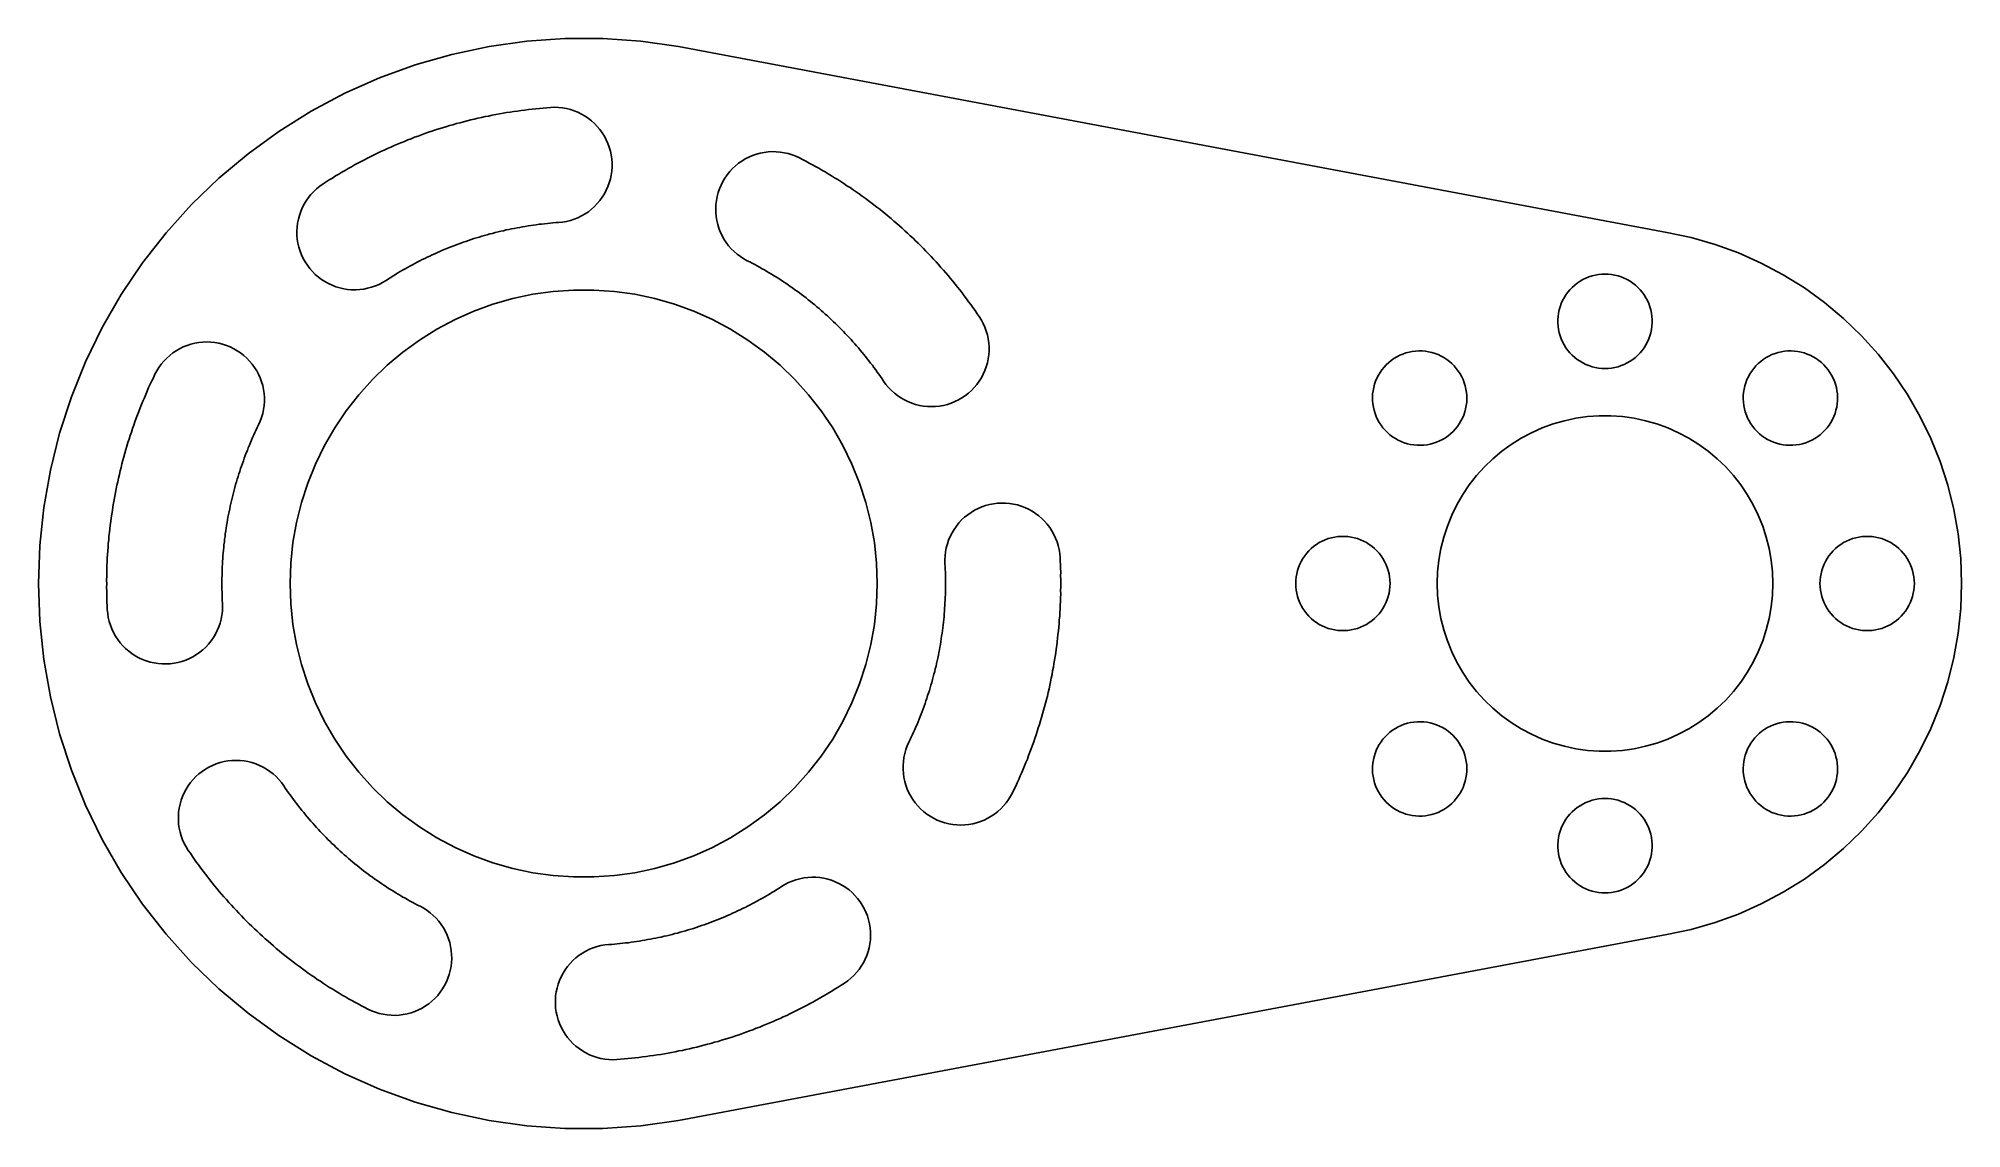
# Model space of a CAD drawing. Header units: metres. Extents: x -26 to 65.7, y -26 to 26.
import ezdxf

# ---------------------------------------------------------------- set-up
doc = ezdxf.new("R2010")
doc.units = ezdxf.units.M

msp = doc.modelspace()

# ---------------------------------------------------------------- linework, layer by layer
for p, q in [((-2.71773, 25.8576), (-4.51485, 25.605)), ((-0.907379, 25.9842), (-2.71773, 25.8576)), ((0.907379, 25.9842), (-0.907379, 25.9842)), ((2.71773, 25.8576), (0.907379, 25.9842)), ((4.51485, 25.605), (2.71773, 25.8576)), ((-6.28996, 25.2277), (-8.03444, 24.7275)), ((-4.51485, 25.605), (-6.28996, 25.2277)), ((51.652, 16.7417), (4.51485, 25.605)), ((-9.73976, 24.1068), (-11.3976, 23.3686)), ((-8.03444, 24.7275), (-9.73976, 24.1068)), ((-11.3976, 23.3686), (-13, 22.5166)), ((-13, 22.5166), (-14.539, 21.555)), ((-5.8981, 21.9665), (-5.73006, 22.0165)), ((-5.73006, 22.0165), (-5.55891, 22.0548)), ((-5.55891, 22.0548), (-5.39032, 22.1022)), ((-5.39032, 22.1022), (-5.21866, 22.1377)), ((-5.21866, 22.1377), (-5.04933, 22.1826)), ((-5.04933, 22.1826), (-4.87712, 22.2155)), ((-4.87712, 22.2155), (-4.70714, 22.2577)), ((-4.70714, 22.2577), (-4.53452, 22.2879)), ((-4.53452, 22.2879), (-4.36383, 22.3275)), ((-4.36383, 22.3275), (-4.19077, 22.3551)), ((-4.19077, 22.3551), (-4.01949, 22.3921)), ((-4.01949, 22.3921), (-3.84608, 22.417)), ((-3.84608, 22.417), (-3.67418, 22.4513)), ((-3.67418, 22.4513), (-3.50027, 22.4736)), ((-3.50027, 22.4736), (-3.328, 22.5052)), ((-3.328, 22.5052), (-3.15395, 22.5248)), ((-3.15395, 22.5248), (-2.98105, 22.5538)), ((-2.98105, 22.5538), (-2.80655, 22.5707)), ((-2.80655, 22.5707), (-2.63338, 22.5971)), ((-2.63338, 22.5971), (-2.45869, 22.6113)), ((-2.45869, 22.6113), (-2.28508, 22.6349)), ((-2.28508, 22.6349), (-2.11031, 22.6464)), ((-2.11031, 22.6464), (-1.93625, 22.6674)), ((-1.93625, 22.6674), (-1.76126, 22.6763)), ((-1.76126, 22.6763), (-1.58694, 22.6946)), ((-1.58694, 22.6946), (-1.39513, 22.7013)), ((-1.39513, 22.7013), (-1.20331, 22.6946)), ((-1.20331, 22.6946), (-1.01241, 22.6745)), ((-1.01241, 22.6745), (-0.823364, 22.6412)), ((-0.823364, 22.6412), (-0.637115, 22.5947)), ((-0.637115, 22.5947), (-0.454559, 22.5354)), ((-0.454559, 22.5354), (-0.276596, 22.4635)), ((-0.276596, 22.4635), (-0.104065, 22.3794)), ((-0.104065, 22.3794), (0.062134, 22.2834)), ((0.062134, 22.2834), (0.221268, 22.1761)), ((0.221268, 22.1761), (0.372528, 22.0579)), ((0.372528, 22.0579), (0.515167, 21.9294)), ((-14.539, 21.555), (-16.0072, 20.4883)), ((-8.55275, 21.0752), (-8.3922, 21.1455)), ((-8.3922, 21.1455), (-8.22719, 21.2044)), ((-8.22719, 21.2044), (-8.06557, 21.2722)), ((-8.06557, 21.2722), (-7.89975, 21.3286)), ((-7.89975, 21.3286), (-7.73705, 21.3939)), ((-7.73705, 21.3939), (-7.57043, 21.4477)), ((-7.57043, 21.4477), (-7.40668, 21.5105)), ((-7.40668, 21.5105), (-7.23914, 21.5618)), ((-7.23914, 21.5618), (-7.07454, 21.622)), ((-7.07454, 21.622), (-6.9061, 21.6707)), ((-6.9061, 21.6707), (-6.74074, 21.7284)), ((-6.74074, 21.7284), (-6.57156, 21.7745)), ((-6.57156, 21.7745), (-6.40533, 21.8297)), ((-6.40533, 21.8297), (-6.23564, 21.8731)), ((-6.23564, 21.8731), (-6.06841, 21.9257)), ((-6.06841, 21.9257), (-5.8981, 21.9665)), ((0.515167, 21.9294), (0.648514, 21.7914)), ((0.648514, 21.7914), (0.771881, 21.6443)), ((0.771881, 21.6443), (0.88472, 21.489)), ((0.88472, 21.489), (0.98642, 21.3263)), ((0.98642, 21.3263), (1.07655, 21.1568)), ((1.07655, 21.1568), (1.15462, 20.9814)), ((-16.0072, 20.4883), (-17.3974, 19.3218)), ((-10.6185, 20.1198), (-10.4608, 20.1962)), ((-10.4608, 20.1962), (-10.3075, 20.281)), ((-10.3075, 20.281), (-10.1486, 20.3548)), ((-10.1486, 20.3548), (-9.99393, 20.4373)), ((-9.99393, 20.4373), (-9.83391, 20.5087)), ((-9.83391, 20.5087), (-9.67802, 20.5888)), ((-9.67802, 20.5888), (-9.5168, 20.6578)), ((-9.5168, 20.6578), (-9.3598, 20.7354)), ((-9.3598, 20.7354), (-9.19775, 20.8018)), ((-9.19775, 20.8018), (-9.03938, 20.877)), ((-9.03938, 20.877), (-8.8763, 20.941)), ((-8.8763, 20.941), (-8.71683, 21.0138)), ((-8.71683, 21.0138), (-8.55275, 21.0752)), ((1.15462, 20.9814), (1.22026, 20.8011)), ((1.22026, 20.8011), (1.27318, 20.6165)), ((1.27318, 20.6165), (1.31308, 20.4288)), ((1.31308, 20.4288), (1.3398, 20.2387)), ((1.3398, 20.2387), (1.35318, 20.0472)), ((7.5407, 20.142), (7.70503, 20.2412)), ((7.70503, 20.2412), (7.87589, 20.3287)), ((7.87589, 20.3287), (8.05241, 20.404)), ((8.05241, 20.404), (8.23376, 20.4669)), ((8.23376, 20.4669), (8.41907, 20.517)), ((8.41907, 20.517), (8.60742, 20.554)), ((8.60742, 20.554), (8.79788, 20.5777)), ((8.79788, 20.5777), (8.98955, 20.5882)), ((8.98955, 20.5882), (9.18149, 20.5852)), ((9.18149, 20.5852), (9.37273, 20.5689)), ((9.37273, 20.5689), (9.56238, 20.5393)), ((9.56238, 20.5393), (9.7495, 20.4965)), ((9.7495, 20.4965), (9.93315, 20.4407)), ((9.93315, 20.4407), (10.1125, 20.3723)), ((10.1125, 20.3723), (10.2866, 20.2915)), ((10.2866, 20.2915), (10.4401, 20.2069)), ((10.4401, 20.2069), (10.5979, 20.1307)), ((-17.3974, 19.3218), (-18.7028, 18.0611)), ((-12.1348, 19.2434), (-11.9836, 19.3315)), ((-11.9836, 19.3315), (-11.837, 19.428)), ((-11.837, 19.428), (-11.6843, 19.5139)), ((-11.6843, 19.5139), (-11.5364, 19.608)), ((-11.5364, 19.608), (-11.3823, 19.6916)), ((-11.3823, 19.6916), (-11.2331, 19.7833)), ((-11.2331, 19.7833), (-11.0777, 19.8645)), ((-11.0777, 19.8645), (-10.9271, 19.9539)), ((-10.9271, 19.9539), (-10.7706, 20.0327)), ((-10.7706, 20.0327), (-10.6185, 20.1198)), ((1.27318, 19.286), (1.22026, 19.1015)), ((1.31308, 19.4737), (1.27318, 19.286)), ((1.3398, 19.6638), (1.31308, 19.4737)), ((1.3532, 19.8553), (1.3398, 19.6638)), ((1.35318, 20.0472), (1.3532, 19.8553)), ((6.63525, 19.167), (6.73376, 19.3317)), ((6.73376, 19.3317), (6.84355, 19.4892)), ((6.84355, 19.4892), (6.96404, 19.6386)), ((6.96404, 19.6386), (7.09465, 19.7793)), ((7.09465, 19.7793), (7.23477, 19.9105)), ((7.23477, 19.9105), (7.3837, 20.0316)), ((7.3837, 20.0316), (7.5407, 20.142)), ((10.5979, 20.1307), (10.75, 20.0437)), ((10.75, 20.0437), (10.9066, 19.9651)), ((10.9066, 19.9651), (11.0573, 19.8759)), ((11.0573, 19.8759), (11.2128, 19.7948)), ((11.2128, 19.7948), (11.3622, 19.7031)), ((11.3622, 19.7031), (11.5163, 19.6198)), ((11.5163, 19.6198), (11.6642, 19.5259)), ((11.6642, 19.5259), (11.817, 19.4401)), ((11.817, 19.4401), (11.9636, 19.3439)), ((11.9636, 19.3439), (12.115, 19.2559)), ((-13.2366, 18.244), (-13.1268, 18.4015)), ((-13.1268, 18.4015), (-13.0063, 18.5509)), ((-13.0063, 18.5509), (-12.8757, 18.6915)), ((-12.8757, 18.6915), (-12.7356, 18.8227)), ((-12.7356, 18.8227), (-12.5867, 18.9438)), ((-12.5867, 18.9438), (-12.4297, 19.0543)), ((-12.4297, 19.0543), (-12.2797, 19.1448)), ((-12.2797, 19.1448), (-12.1348, 19.2434)), ((0.88472, 18.4135), (0.771896, 18.2582)), ((0.986435, 18.5763), (0.88472, 18.4135)), ((1.07655, 18.7457), (0.986435, 18.5763)), ((1.1546, 18.9211), (1.07655, 18.7457)), ((1.22026, 19.1015), (1.1546, 18.9211)), ((6.32617, 18.2633), (6.36241, 18.4518)), ((6.36241, 18.4518), (6.41171, 18.6373)), ((6.41171, 18.6373), (6.47383, 18.819)), ((6.47383, 18.819), (6.54846, 18.9958)), ((6.54846, 18.9958), (6.63525, 19.167)), ((12.115, 19.2559), (12.26, 19.1574)), ((12.26, 19.1574), (12.4101, 19.067)), ((12.4101, 19.067), (12.5535, 18.9663)), ((12.5535, 18.9663), (12.7023, 18.8736)), ((12.7023, 18.8736), (12.8441, 18.7708)), ((12.8441, 18.7708), (12.9914, 18.6758)), ((12.9914, 18.6758), (13.1316, 18.5708)), ((13.1316, 18.5708), (13.2774, 18.4735)), ((13.2774, 18.4735), (13.416, 18.3664)), ((13.416, 18.3664), (13.5603, 18.2669)), ((-18.7028, 18.0611), (-19.9171, 16.7125)), ((-13.608, 17.3641), (-13.5587, 17.5496)), ((-13.5587, 17.5496), (-13.4965, 17.7312)), ((-13.4965, 17.7312), (-13.4219, 17.9081)), ((-13.4219, 17.9081), (-13.3351, 18.0793)), ((-13.3351, 18.0793), (-13.2366, 18.244)), ((-0.276596, 17.439), (-0.454575, 17.3671)), ((-0.10408, 17.5232), (-0.276596, 17.439)), ((0.062149, 17.6191), (-0.10408, 17.5232)), ((0.221268, 17.7265), (0.062149, 17.6191)), ((0.372528, 17.8447), (0.221268, 17.7265)), ((0.515167, 17.9731), (0.372528, 17.8447)), ((0.648514, 18.1112), (0.515167, 17.9731)), ((0.771896, 18.2582), (0.648514, 18.1112)), ((6.29352, 17.8811), (6.30316, 18.0728)), ((6.29726, 17.6892), (6.29352, 17.8811)), ((6.31438, 17.498), (6.29726, 17.6892)), ((6.30316, 18.0728), (6.32617, 18.2633)), ((6.3448, 17.3085), (6.31438, 17.498)), ((13.5603, 18.2669), (13.6974, 18.1575)), ((13.6974, 18.1575), (13.84, 18.0559)), ((13.84, 18.0559), (13.9754, 17.9444)), ((13.9754, 17.9444), (14.1165, 17.8406)), ((14.1165, 17.8406), (14.2499, 17.7272)), ((14.2499, 17.7272), (14.3895, 17.6211)), ((14.3895, 17.6211), (14.5212, 17.5057)), ((14.5212, 17.5057), (14.6592, 17.3974)), ((-19.9171, 16.7125), (-21.0344, 15.2824)), ((-13.6768, 16.7934), (-13.6672, 16.9851)), ((-13.6731, 16.6014), (-13.6768, 16.7934)), ((-13.656, 16.4102), (-13.6731, 16.6014)), ((-13.6672, 16.9851), (-13.6442, 17.1756)), ((-13.6442, 17.1756), (-13.608, 17.3641)), ((-4.98563, 16.5192), (-5.1111, 16.4754)), ((-4.8568, 16.5521), (-4.98563, 16.5192)), ((-4.73067, 16.594), (-4.8568, 16.5521)), ((-4.60132, 16.625), (-4.73067, 16.594)), ((-4.47446, 16.6649), (-4.60132, 16.625)), ((-4.34477, 16.6939), (-4.47446, 16.6649)), ((-4.21736, 16.7318), (-4.34477, 16.6939)), ((-4.08717, 16.7588), (-4.21736, 16.7318)), ((-3.95921, 16.7948), (-4.08717, 16.7588)), ((-3.82861, 16.8197), (-3.95921, 16.7948)), ((-3.70016, 16.8537), (-3.82861, 16.8197)), ((-3.56914, 16.8767), (-3.70016, 16.8537)), ((-3.44006, 16.9087), (-3.56914, 16.8767)), ((-3.30884, 16.9297), (-3.44006, 16.9087)), ((-3.17929, 16.9597), (-3.30884, 16.9297)), ((-3.04773, 16.9786), (-3.17929, 16.9597)), ((-2.91785, 17.0066), (-3.04773, 16.9786)), ((-2.78592, 17.0235), (-2.91785, 17.0066)), ((-2.65552, 17.0496), (-2.78592, 17.0235)), ((-2.52344, 17.0644), (-2.65552, 17.0496)), ((-2.39265, 17.0885), (-2.52344, 17.0644)), ((-2.26035, 17.1012), (-2.39265, 17.0885)), ((-2.12912, 17.1233), (-2.26035, 17.1012)), ((-1.99673, 17.134), (-2.12912, 17.1233)), ((-1.86528, 17.154), (-1.99673, 17.134)), ((-1.73264, 17.1627), (-1.86528, 17.154)), ((-1.60083, 17.1807), (-1.73264, 17.1627)), ((-1.46814, 17.1874), (-1.60083, 17.1807)), ((-1.33609, 17.2033), (-1.46814, 17.1874)), ((-1.20329, 17.208), (-1.33609, 17.2033)), ((-1.01241, 17.228), (-1.20329, 17.208)), ((-0.82338, 17.2614), (-1.01241, 17.228)), ((-0.637115, 17.3078), (-0.82338, 17.2614)), ((-0.454575, 17.3671), (-0.637115, 17.3078)), ((6.38837, 17.1215), (6.3448, 17.3085)), ((6.44485, 16.9381), (6.38837, 17.1215)), ((6.51401, 16.759), (6.44485, 16.9381)), ((6.59549, 16.5852), (6.51401, 16.759)), ((6.6889, 16.4175), (6.59549, 16.5852)), ((14.6592, 17.3974), (14.7892, 17.2799)), ((14.7892, 17.2799), (14.9253, 17.1696)), ((14.9253, 17.1696), (15.0536, 17.05)), ((15.0536, 17.05), (15.188, 16.9377)), ((15.188, 16.9377), (15.3143, 16.8162)), ((15.3143, 16.8162), (15.447, 16.7019)), ((15.447, 16.7019), (15.5715, 16.5784)), ((15.5715, 16.5784), (15.7024, 16.462)), ((52.8127, 16.495), (51.652, 16.7417)), ((-13.6256, 16.2207), (-13.656, 16.4102)), ((-13.582, 16.0338), (-13.6256, 16.2207)), ((-13.5255, 15.8503), (-13.582, 16.0338)), ((-13.4564, 15.6713), (-13.5255, 15.8503)), ((-13.3749, 15.4975), (-13.4564, 15.6713)), ((-7.33829, 15.6113), (-7.46045, 15.559)), ((-7.22002, 15.672), (-7.33829, 15.6113)), ((-7.09702, 15.7224), (-7.22002, 15.672)), ((-6.9778, 15.7813), (-7.09702, 15.7224)), ((-6.85405, 15.8298), (-6.9778, 15.7813)), ((-6.73401, 15.8869), (-6.85405, 15.8298)), ((-6.60947, 15.9335), (-6.73401, 15.8869)), ((-6.48846, 15.9887), (-6.60947, 15.9335)), ((-6.36331, 16.0334), (-6.48846, 15.9887)), ((-6.24158, 16.0867), (-6.36331, 16.0334)), ((-6.11566, 16.1295), (-6.24158, 16.0867)), ((-5.99304, 16.1809), (-6.11566, 16.1295)), ((-5.86655, 16.2218), (-5.99304, 16.1809)), ((-5.74307, 16.2713), (-5.86655, 16.2218)), ((-5.61606, 16.3102), (-5.74307, 16.2713)), ((-5.49193, 16.3578), (-5.61606, 16.3102)), ((-5.36423, 16.3947), (-5.49193, 16.3578)), ((-5.23938, 16.4405), (-5.36423, 16.3947)), ((-5.1111, 16.4754), (-5.23938, 16.4405)), ((6.79376, 16.2568), (6.6889, 16.4175)), ((6.90959, 16.1037), (6.79376, 16.2568)), ((7.03583, 15.9591), (6.90959, 16.1037)), ((7.17183, 15.8237), (7.03583, 15.9591)), ((7.31694, 15.698), (7.17183, 15.8237)), ((7.47047, 15.5828), (7.31694, 15.698)), ((15.7024, 16.462), (15.8249, 16.3367)), ((15.8249, 16.3367), (15.954, 16.2182)), ((15.954, 16.2182), (16.0746, 16.091)), ((16.0746, 16.091), (16.2019, 15.9706)), ((16.2019, 15.9706), (16.3205, 15.8416)), ((16.3205, 15.8416), (16.4459, 15.7193)), ((16.4459, 15.7193), (16.5624, 15.5885)), ((53.9533, 16.168), (52.8127, 16.495)), ((55.0683, 15.7621), (53.9533, 16.168)), ((56.1523, 15.2795), (55.0683, 15.7621)), ((-21.0344, 15.2824), (-22.0492, 13.7779)), ((-13.2815, 15.3298), (-13.3749, 15.4975)), ((-13.1766, 15.1691), (-13.2815, 15.3298)), ((-13.0608, 15.016), (-13.1766, 15.1691)), ((-12.9345, 14.8714), (-13.0608, 15.016)), ((-12.7986, 14.7359), (-12.9345, 14.8714)), ((-12.6534, 14.6103), (-12.7986, 14.7359)), ((-8.97531, 14.7311), (-9.09122, 14.6659)), ((-8.8643, 14.8042), (-8.97531, 14.7311)), ((-8.74739, 14.8676), (-8.8643, 14.8042)), ((-8.63522, 14.939), (-8.74739, 14.8676)), ((-8.51743, 15.0005), (-8.63522, 14.939)), ((-8.40413, 15.0702), (-8.51743, 15.0005)), ((-8.2854, 15.1299), (-8.40413, 15.0702)), ((-8.17111, 15.1978), (-8.2854, 15.1299)), ((-8.05142, 15.2557), (-8.17111, 15.1978)), ((-7.93602, 15.3219), (-8.05142, 15.2557)), ((-7.81555, 15.3779), (-7.93602, 15.3219)), ((-7.69925, 15.4422), (-7.81555, 15.3779)), ((-7.5778, 15.4964), (-7.69925, 15.4422)), ((-7.46045, 15.559), (-7.5778, 15.4964)), ((7.63167, 15.4786), (7.47047, 15.5828)), ((7.79974, 15.3859), (7.63167, 15.4786)), ((7.92027, 15.33), (7.79974, 15.3859)), ((8.03575, 15.264), (7.92027, 15.33)), ((8.15547, 15.2062), (8.03575, 15.264)), ((8.26985, 15.1384), (8.15547, 15.2062)), ((8.38858, 15.0788), (8.26985, 15.1384)), ((8.502, 15.0093), (8.38858, 15.0788)), ((8.61987, 14.9478), (8.502, 15.0093)), ((8.73213, 14.8765), (8.61987, 14.9478)), ((8.84903, 14.8133), (8.73213, 14.8765)), ((8.96019, 14.7403), (8.84903, 14.8133)), ((9.07617, 14.6752), (8.96019, 14.7403)), ((9.1861, 14.6006), (9.07617, 14.6752)), ((16.5624, 15.5885), (16.686, 15.4641)), ((16.686, 15.4641), (16.8006, 15.3315)), ((16.8006, 15.3315), (16.9221, 15.2053)), ((16.9221, 15.2053), (17.0347, 15.0709)), ((17.0347, 15.0709), (17.1543, 14.9429)), ((17.1543, 14.9429), (17.2647, 14.8069)), ((17.2647, 14.8069), (17.3824, 14.677)), ((17.3824, 14.677), (17.4907, 14.5392)), ((48.0798, 14.6628), (48.2322, 14.7008)), ((48.2322, 14.7008), (48.3869, 14.7281)), ((48.3869, 14.7281), (48.543, 14.7445)), ((48.543, 14.7445), (48.7, 14.75)), ((48.7, 14.75), (48.8569, 14.7445)), ((48.8569, 14.7445), (49.0131, 14.7281)), ((49.0131, 14.7281), (49.1678, 14.7008)), ((49.1678, 14.7008), (49.3202, 14.6628)), ((57.2, 14.7224), (56.1523, 15.2795)), ((58.2063, 14.0936), (57.2, 14.7224)), ((-22.0492, 13.7779), (-22.9566, 12.2063)), ((-12.4999, 14.4951), (-12.6534, 14.6103)), ((-12.3387, 14.3909), (-12.4999, 14.4951)), ((-12.1706, 14.2982), (-12.3387, 14.3909)), ((-11.9965, 14.2174), (-12.1706, 14.2982)), ((-11.8172, 14.149), (-11.9965, 14.2174)), ((-11.6335, 14.0932), (-11.8172, 14.149)), ((-11.4464, 14.0504), (-11.6335, 14.0932)), ((-11.2567, 14.0208), (-11.4464, 14.0504)), ((-11.0655, 14.0045), (-11.2567, 14.0208)), ((-10.8735, 14.0015), (-11.0655, 14.0045)), ((-10.6819, 14.012), (-10.8735, 14.0015)), ((-10.4914, 14.0358), (-10.6819, 14.012)), ((-10.3031, 14.0728), (-10.4914, 14.0358)), ((-10.1178, 14.1228), (-10.3031, 14.0728)), ((-9.9364, 14.1857), (-10.1178, 14.1228)), ((-9.75986, 14.261), (-9.9364, 14.1857)), ((-9.58904, 14.3485), (-9.75986, 14.261)), ((-9.4247, 14.4477), (-9.58904, 14.3485)), ((-9.31599, 14.5242), (-9.4247, 14.4477)), ((-9.2011, 14.5911), (-9.31599, 14.5242)), ((-9.09122, 14.6659), (-9.2011, 14.5911)), ((-3.3869, 13.5841), (-2.43106, 13.7873)), ((-2.43106, 13.7873), (-1.46339, 13.9233)), ((-1.46339, 13.9233), (-0.488586, 13.9915)), ((-0.488586, 13.9915), (0.488586, 13.9915)), ((0.488586, 13.9915), (1.46339, 13.9233)), ((1.46339, 13.9233), (2.43106, 13.7873)), ((2.43106, 13.7873), (3.3869, 13.5841)), ((9.30101, 14.5338), (9.1861, 14.6006)), ((9.40987, 14.4574), (9.30101, 14.5338)), ((9.5237, 14.3888), (9.40987, 14.4574)), ((9.63138, 14.3108), (9.5237, 14.3888)), ((9.74426, 14.2404), (9.63138, 14.3108)), ((9.85062, 14.1608), (9.74426, 14.2404)), ((9.96236, 14.0887), (9.85062, 14.1608)), ((10.0675, 14.0074), (9.96236, 14.0887)), ((10.1781, 13.9336), (10.0675, 14.0074)), ((10.282, 13.8507), (10.1781, 13.9336)), ((10.3914, 13.7753), (10.282, 13.8507)), ((10.4941, 13.6907), (10.3914, 13.7753)), ((17.4907, 14.5392), (17.6063, 14.4076)), ((17.6063, 14.4076), (17.7125, 14.2682)), ((17.7125, 14.2682), (17.8261, 14.1348)), ((17.8261, 14.1348), (17.9301, 13.9939)), ((17.9301, 13.9939), (18.0417, 13.8586)), ((18.0417, 13.8586), (18.1435, 13.716)), ((46.7514, 13.625), (46.8347, 13.7582)), ((46.8347, 13.7582), (46.927, 13.8852)), ((46.927, 13.8852), (47.0279, 14.0055)), ((47.0279, 14.0055), (47.137, 14.1185)), ((47.137, 14.1185), (47.2537, 14.2236)), ((47.2537, 14.2236), (47.3775, 14.3203)), ((47.3775, 14.3203), (47.5077, 14.4081)), ((47.5077, 14.4081), (47.6437, 14.4866)), ((47.6437, 14.4866), (47.7849, 14.5555)), ((47.7849, 14.5555), (47.9305, 14.6143)), ((47.9305, 14.6143), (48.0798, 14.6628)), ((49.3202, 14.6628), (49.4695, 14.6143)), ((49.4695, 14.6143), (49.6151, 14.5555)), ((49.6151, 14.5555), (49.7563, 14.4866)), ((49.7563, 14.4866), (49.8923, 14.4081)), ((49.8923, 14.4081), (50.0225, 14.3203)), ((50.0225, 14.3203), (50.1463, 14.2236)), ((50.1463, 14.2236), (50.263, 14.1185)), ((50.263, 14.1185), (50.3721, 14.0055)), ((50.3721, 14.0055), (50.473, 13.8852)), ((50.473, 13.8852), (50.5653, 13.7582)), ((50.5653, 13.7582), (50.6485, 13.625)), ((59.1662, 13.3962), (58.2063, 14.0936)), ((-6.13719, 12.5831), (-5.24449, 12.9806)), ((-5.24449, 12.9806), (-4.32623, 13.3148)), ((-4.32623, 13.3148), (-3.3869, 13.5841)), ((3.3869, 13.5841), (4.32623, 13.3148)), ((4.32623, 13.3148), (5.24449, 12.9806)), ((5.24449, 12.9806), (6.13719, 12.5831)), ((10.6024, 13.6135), (10.4941, 13.6907)), ((10.7037, 13.5275), (10.6024, 13.6135)), ((10.8108, 13.4487), (10.7037, 13.5275)), ((10.9107, 13.3611), (10.8108, 13.4487)), ((11.0166, 13.2806), (10.9107, 13.3611)), ((11.1152, 13.1915), (11.0166, 13.2806)), ((11.2198, 13.1094), (11.1152, 13.1915)), ((11.317, 13.0187), (11.2198, 13.1094)), ((11.4202, 12.9351), (11.317, 13.0187)), ((11.5161, 12.8429), (11.4202, 12.9351)), ((11.6181, 12.7577), (11.5161, 12.8429)), ((18.1435, 13.716), (18.2529, 13.5791)), ((18.2529, 13.5791), (18.3527, 13.4348)), ((18.3527, 13.4348), (18.4599, 13.2964)), ((18.4599, 13.2964), (18.5573, 13.1507)), ((18.5573, 13.1507), (18.6625, 13.0106)), ((18.6625, 13.0106), (18.7576, 12.8634)), ((18.7576, 12.8634), (18.8606, 12.7216)), ((46.4623, 12.7352), (46.4842, 12.8907)), ((46.4842, 12.8907), (46.5168, 13.0443)), ((46.5168, 13.0443), (46.5601, 13.1953)), ((46.5601, 13.1953), (46.6138, 13.3428)), ((46.6138, 13.3428), (46.6777, 13.4863)), ((46.6777, 13.4863), (46.7514, 13.625)), ((50.6485, 13.625), (50.7223, 13.4863)), ((50.7223, 13.4863), (50.7861, 13.3428)), ((50.7861, 13.3428), (50.8399, 13.1953)), ((50.8399, 13.1953), (50.8831, 13.0443)), ((50.8831, 13.0443), (50.9158, 12.8907)), ((50.9158, 12.8907), (50.9377, 12.7352)), ((60.0752, 12.6335), (59.1662, 13.3962)), ((-22.9566, 12.2063), (-23.7522, 10.5751)), ((-7.82869, 11.6065), (-6.99998, 12.1243)), ((-6.99998, 12.1243), (-6.13719, 12.5831)), ((6.13719, 12.5831), (7, 12.1243)), ((7, 12.1243), (7.82869, 11.6065)), ((11.7126, 12.664), (11.6181, 12.7577)), ((11.8133, 12.5772), (11.7126, 12.664)), ((11.9062, 12.4822), (11.8133, 12.5772)), ((12.0055, 12.3939), (11.9062, 12.4822)), ((12.097, 12.2973), (12.0055, 12.3939)), ((12.195, 12.2074), (12.097, 12.2973)), ((12.2849, 12.1096), (12.195, 12.2074)), ((12.3815, 12.0182), (12.2849, 12.1096)), ((12.47, 11.919), (12.3815, 12.0182)), ((18.8606, 12.7216), (18.9623, 12.5589)), ((18.9623, 12.5589), (19.0524, 12.3894)), ((19.0524, 12.3894), (19.1305, 12.214)), ((19.1305, 12.214), (19.1961, 12.0336)), ((19.1961, 12.0336), (19.2491, 11.8491)), ((46.4514, 12.5785), (46.4623, 12.7352)), ((46.4514, 12.4215), (46.4514, 12.5785)), ((46.4623, 12.2648), (46.4514, 12.4215)), ((46.4842, 12.1093), (46.4623, 12.2648)), ((46.5168, 11.9557), (46.4842, 12.1093)), ((46.5601, 11.8047), (46.5168, 11.9557)), ((50.8831, 11.9557), (50.8399, 11.8047)), ((50.9158, 12.1093), (50.8831, 11.9557)), ((50.9377, 12.2648), (50.9158, 12.1093)), ((50.9377, 12.7352), (50.9486, 12.5785)), ((50.9486, 12.4215), (50.9377, 12.2648)), ((50.9486, 12.5785), (50.9486, 12.4215)), ((60.9288, 11.8092), (60.0752, 12.6335)), ((-19.5923, 10.9922), (-19.4332, 11.0995)), ((-19.4332, 11.0995), (-19.2669, 11.1955)), ((-19.2669, 11.1955), (-19.0944, 11.2797)), ((-19.0944, 11.2797), (-18.9164, 11.3516)), ((-18.9164, 11.3516), (-18.7339, 11.4109)), ((-18.7339, 11.4109), (-18.5476, 11.4573)), ((-18.5476, 11.4573), (-18.3586, 11.4907)), ((-18.3586, 11.4907), (-18.1677, 11.5107)), ((-18.1677, 11.5107), (-17.9759, 11.5174)), ((-17.9759, 11.5174), (-17.784, 11.5107)), ((-17.784, 11.5107), (-17.5931, 11.4906)), ((-17.5931, 11.4906), (-17.4041, 11.4573)), ((-17.4041, 11.4573), (-17.2179, 11.4109)), ((-17.2179, 11.4109), (-17.0353, 11.3516)), ((-17.0353, 11.3516), (-16.8573, 11.2797)), ((-16.8573, 11.2797), (-16.6848, 11.1955)), ((-16.6848, 11.1955), (-16.5186, 11.0995)), ((-16.5186, 11.0995), (-16.3595, 10.9922)), ((-9.36783, 10.404), (-8.61925, 11.0322)), ((-8.61925, 11.0322), (-7.82869, 11.6065)), ((7.82869, 11.6065), (8.61925, 11.0322)), ((8.61925, 11.0322), (9.36783, 10.404)), ((12.5651, 11.8261), (12.47, 11.919)), ((12.652, 11.7255), (12.5651, 11.8261)), ((12.7457, 11.6313), (12.652, 11.7255)), ((12.8311, 11.5293), (12.7457, 11.6313)), ((12.9234, 11.4336), (12.8311, 11.5293)), ((13.0071, 11.3304), (12.9234, 11.4336)), ((13.0978, 11.2333), (13.0071, 11.3304)), ((13.18, 11.1287), (13.0978, 11.2333)), ((13.2693, 11.0302), (13.18, 11.1287)), ((13.3499, 10.9244), (13.2693, 11.0302)), ((19.2491, 11.8491), (19.289, 11.6614)), ((19.289, 11.6614), (19.3157, 11.4713)), ((19.3157, 11.4713), (19.3291, 11.2798)), ((19.3291, 11.0879), (19.3157, 10.8964)), ((19.3291, 11.2798), (19.3291, 11.0879)), ((39.2033, 10.9905), (39.355, 11.0312)), ((39.355, 11.0312), (39.5092, 11.0611)), ((39.5092, 11.0611), (39.6651, 11.0803)), ((39.6651, 11.0803), (39.8219, 11.0885)), ((39.8219, 11.0885), (39.9789, 11.0857)), ((39.9789, 11.0857), (40.1354, 11.0721)), ((40.1354, 11.0721), (40.2905, 11.0475)), ((40.2905, 11.0475), (40.4435, 11.0122)), ((40.4435, 11.0122), (40.5937, 10.9662)), ((46.6138, 11.6571), (46.5601, 11.8047)), ((46.6777, 11.5137), (46.6138, 11.6571)), ((46.7514, 11.375), (46.6777, 11.5137)), ((46.8347, 11.2418), (46.7514, 11.375)), ((46.927, 11.1148), (46.8347, 11.2418)), ((47.0279, 10.9944), (46.927, 11.1148)), ((50.473, 11.1148), (50.3721, 10.9944)), ((50.5653, 11.2418), (50.473, 11.1148)), ((50.6485, 11.375), (50.5653, 11.2418)), ((50.7223, 11.5137), (50.6485, 11.375)), ((50.7861, 11.6571), (50.7223, 11.5137)), ((50.8399, 11.8047), (50.7861, 11.6571)), ((56.8063, 10.9662), (56.9565, 11.0122)), ((56.9565, 11.0122), (57.1095, 11.0475)), ((57.1095, 11.0475), (57.2646, 11.0721)), ((57.2646, 11.0721), (57.4211, 11.0857)), ((57.4211, 11.0857), (57.5781, 11.0885)), ((57.5781, 11.0885), (57.7349, 11.0803)), ((57.7349, 11.0803), (57.8908, 11.0611)), ((57.8908, 11.0611), (58.045, 11.0312)), ((58.045, 11.0312), (58.1967, 10.9905)), ((61.7227, 10.9274), (60.9288, 11.8092)), ((-23.7522, 10.5751), (-24.432, 8.89252)), ((-20.4475, 9.97295), (-20.3574, 10.1424)), ((-20.3574, 10.1424), (-20.2557, 10.3052)), ((-20.2557, 10.3052), (-20.1429, 10.4605)), ((-20.1429, 10.4605), (-20.0195, 10.6075)), ((-20.0195, 10.6075), (-19.8862, 10.7456)), ((-19.8862, 10.7456), (-19.7435, 10.874)), ((-19.7435, 10.874), (-19.5923, 10.9922)), ((-16.3595, 10.9922), (-16.2082, 10.874)), ((-16.2082, 10.874), (-16.0656, 10.7456)), ((-16.0656, 10.7456), (-15.9322, 10.6075)), ((-15.9322, 10.6075), (-15.8088, 10.4605)), ((-15.8088, 10.4605), (-15.696, 10.3052)), ((-15.696, 10.3052), (-15.5943, 10.1424)), ((-15.5943, 10.1424), (-15.5042, 9.97293)), ((-10.0708, 9.7252), (-9.36783, 10.404)), ((9.36783, 10.404), (10.0708, 9.7252)), ((13.4376, 10.8246), (13.3499, 10.9244)), ((13.5165, 10.7175), (13.4376, 10.8246)), ((13.6027, 10.6163), (13.5165, 10.7175)), ((13.6799, 10.5081), (13.6027, 10.6163)), ((13.7646, 10.4056), (13.6799, 10.5081)), ((13.8401, 10.2962), (13.7646, 10.4056)), ((13.9232, 10.1924), (13.8401, 10.2962)), ((13.9971, 10.0819), (13.9232, 10.1924)), ((19.1305, 10.1537), (19.0524, 9.97833)), ((19.1961, 10.334), (19.1305, 10.1537)), ((19.2491, 10.5186), (19.1961, 10.334)), ((19.289, 10.7063), (19.2491, 10.5186)), ((19.3157, 10.8964), (19.289, 10.7063)), ((37.9742, 10.0643), (38.0642, 10.1929)), ((38.0642, 10.1929), (38.1631, 10.315)), ((38.1631, 10.315), (38.2702, 10.4298)), ((38.2702, 10.4298), (38.385, 10.5369)), ((38.385, 10.5369), (38.5071, 10.6358)), ((38.5071, 10.6358), (38.6357, 10.7258)), ((38.6357, 10.7258), (38.7704, 10.8067)), ((38.7704, 10.8067), (38.9103, 10.878)), ((38.9103, 10.878), (39.0548, 10.9394)), ((39.0548, 10.9394), (39.2033, 10.9905)), ((40.5937, 10.9662), (40.7403, 10.91)), ((40.7403, 10.91), (40.8826, 10.8436)), ((40.8826, 10.8436), (41.02, 10.7675)), ((41.02, 10.7675), (41.1517, 10.6819)), ((41.1517, 10.6819), (41.2771, 10.5874)), ((41.2771, 10.5874), (41.3957, 10.4844)), ((41.3957, 10.4844), (41.5067, 10.3733)), ((41.5067, 10.3733), (41.6097, 10.2548)), ((41.6097, 10.2548), (41.7043, 10.1294)), ((41.7043, 10.1294), (41.7898, 9.99767)), ((47.137, 10.8815), (47.0279, 10.9944)), ((47.2537, 10.7764), (47.137, 10.8815)), ((47.3775, 10.6797), (47.2537, 10.7764)), ((47.5077, 10.5919), (47.3775, 10.6797)), ((47.6437, 10.5134), (47.5077, 10.5919)), ((47.7849, 10.4445), (47.6437, 10.5134)), ((47.9305, 10.3857), (47.7849, 10.4445)), ((48.0798, 10.3372), (47.9305, 10.3857)), ((48.2322, 10.2992), (48.0798, 10.3372)), ((48.3869, 10.2719), (48.2322, 10.2992)), ((48.543, 10.2555), (48.3869, 10.2719)), ((48.7, 10.25), (48.543, 10.2555)), ((48.8569, 10.2555), (48.7, 10.25)), ((49.0131, 10.2719), (48.8569, 10.2555)), ((49.1678, 10.2992), (49.0131, 10.2719)), ((49.3202, 10.3372), (49.1678, 10.2992)), ((49.4695, 10.3857), (49.3202, 10.3372)), ((49.6151, 10.4445), (49.4695, 10.3857)), ((49.7563, 10.5134), (49.6151, 10.4445)), ((49.8923, 10.5919), (49.7563, 10.5134)), ((50.0225, 10.6797), (49.8923, 10.5919)), ((50.1463, 10.7764), (50.0225, 10.6797)), ((50.263, 10.8815), (50.1463, 10.7764)), ((50.3721, 10.9944), (50.263, 10.8815)), ((55.6102, 9.99767), (55.6957, 10.1294)), ((55.6957, 10.1294), (55.7903, 10.2548)), ((55.7903, 10.2548), (55.8933, 10.3733)), ((55.8933, 10.3733), (56.0043, 10.4844)), ((56.0043, 10.4844), (56.1228, 10.5874)), ((56.1228, 10.5874), (56.2483, 10.6819)), ((56.2483, 10.6819), (56.38, 10.7675)), ((56.38, 10.7675), (56.5173, 10.8436)), ((56.5173, 10.8436), (56.6597, 10.91)), ((56.6597, 10.91), (56.8063, 10.9662)), ((58.1967, 10.9905), (58.3452, 10.9394)), ((58.3452, 10.9394), (58.4897, 10.878)), ((58.4897, 10.878), (58.6296, 10.8067)), ((58.6296, 10.8067), (58.7643, 10.7258)), ((58.7643, 10.7258), (58.8929, 10.6358)), ((58.8929, 10.6358), (59.015, 10.5369)), ((59.015, 10.5369), (59.1298, 10.4298)), ((59.1298, 10.4298), (59.2369, 10.315)), ((59.2369, 10.315), (59.3358, 10.1929)), ((59.3358, 10.1929), (59.4258, 10.0643)), ((62.4533, 9.99234), (61.7227, 10.9274)), ((-20.8863, 9.01796), (-20.8112, 9.17641)), ((-20.8112, 9.17641), (-20.745, 9.33853)), ((-20.745, 9.33853), (-20.6674, 9.4959)), ((-20.6674, 9.4959), (-20.5987, 9.65688)), ((-20.5987, 9.65688), (-20.5188, 9.81287)), ((-20.5188, 9.81287), (-20.4475, 9.97295)), ((-15.5042, 9.97293), (-15.4261, 9.79758)), ((-15.4261, 9.79758), (-15.3605, 9.61722)), ((-15.3605, 9.61722), (-15.3075, 9.43269)), ((-15.3075, 9.43269), (-15.2677, 9.24495)), ((-15.2677, 9.24495), (-15.2409, 9.05487)), ((-10.7246, 8.99902), (-10.0708, 9.7252)), ((10.0708, 9.7252), (10.7246, 8.99902)), ((14.0785, 9.97675), (13.9971, 10.0819)), ((14.1507, 9.86513), (14.0785, 9.97675)), ((14.2305, 9.75871), (14.1507, 9.86513)), ((14.3009, 9.64607), (14.2305, 9.75871)), ((14.4137, 9.49078), (14.3009, 9.64607)), ((14.5371, 9.34373), (14.4137, 9.49078)), ((14.6704, 9.20567), (14.5371, 9.34373)), ((14.8131, 9.07722), (14.6704, 9.20567)), ((18.491, 9.20567), (18.3484, 9.07724)), ((18.6244, 9.34375), (18.491, 9.20567)), ((18.7478, 9.49078), (18.6244, 9.34375)), ((18.8606, 9.64607), (18.7478, 9.49078)), ((18.9623, 9.80885), (18.8606, 9.64607)), ((19.0524, 9.97833), (18.9623, 9.80885)), ((37.6197, 9.03493), (37.6389, 9.19081)), ((37.6389, 9.19081), (37.6688, 9.34497)), ((37.6688, 9.34497), (37.7095, 9.49666)), ((37.7095, 9.49666), (37.7606, 9.64516)), ((37.7606, 9.64516), (37.822, 9.78972)), ((37.822, 9.78972), (37.8933, 9.92964)), ((37.8933, 9.92964), (37.9742, 10.0643)), ((41.7898, 9.99767), (41.8659, 9.86031)), ((41.8659, 9.86031), (41.9323, 9.71797)), ((41.9323, 9.71797), (41.9886, 9.57135)), ((41.9886, 9.57135), (42.0345, 9.42117)), ((42.0345, 9.42117), (42.0698, 9.26814)), ((42.0698, 9.26814), (42.0944, 9.11304)), ((55.3056, 9.11304), (55.3302, 9.26814)), ((55.3302, 9.26814), (55.3655, 9.42117)), ((55.3655, 9.42117), (55.4114, 9.57135)), ((55.4114, 9.57135), (55.4677, 9.71797)), ((55.4677, 9.71797), (55.5341, 9.86031)), ((55.5341, 9.86031), (55.6102, 9.99767)), ((59.4258, 10.0643), (59.5067, 9.92964)), ((59.5067, 9.92964), (59.578, 9.78972)), ((59.578, 9.78972), (59.6394, 9.64516)), ((59.6394, 9.64516), (59.6905, 9.49666)), ((59.6905, 9.49666), (59.7312, 9.34497)), ((59.7312, 9.34497), (59.7611, 9.19081)), ((59.7611, 9.19081), (59.7803, 9.03493)), ((63.1168, 9.00862), (62.4533, 9.99234)), ((-24.432, 8.89252), (-24.9928, 7.16656)), ((-21.2129, 8.20529), (-21.1541, 8.37048)), ((-21.1541, 8.37048), (-21.084, 8.53098)), ((-21.084, 8.53098), (-21.0227, 8.69525)), ((-21.0227, 8.69525), (-20.9502, 8.8546)), ((-20.9502, 8.8546), (-20.8863, 9.01796)), ((-15.2676, 8.28989), (-15.3076, 8.10213)), ((-15.2409, 8.47997), (-15.2676, 8.28989)), ((-15.2409, 9.05487), (-15.2275, 8.86339)), ((-15.2275, 8.67143), (-15.2409, 8.47997)), ((-15.2275, 8.86339), (-15.2275, 8.67143)), ((-11.3262, 8.22899), (-10.7246, 8.99902)), ((10.7246, 8.99902), (11.3262, 8.22899)), ((14.9643, 8.95905), (14.8131, 9.07722)), ((15.1235, 8.85173), (14.9643, 8.95905)), ((15.2897, 8.75574), (15.1235, 8.85173)), ((15.4622, 8.6716), (15.2897, 8.75574)), ((15.6402, 8.59969), (15.4622, 8.6716)), ((15.8227, 8.54039), (15.6402, 8.59969)), ((16.009, 8.49394), (15.8227, 8.54039)), ((16.198, 8.46062), (16.009, 8.49394)), ((16.3889, 8.44055), (16.198, 8.46062)), ((16.5807, 8.43385), (16.3889, 8.44055)), ((16.7726, 8.44055), (16.5807, 8.43385)), ((16.9635, 8.4606), (16.7726, 8.44055)), ((17.1525, 8.49394), (16.9635, 8.4606)), ((17.3387, 8.54037), (17.1525, 8.49394)), ((17.5213, 8.5997), (17.3387, 8.54037)), ((17.6992, 8.67162), (17.5213, 8.5997)), ((17.8718, 8.75575), (17.6992, 8.67162)), ((18.038, 8.85172), (17.8718, 8.75575)), ((18.1971, 8.95905), (18.038, 8.85172)), ((18.3484, 9.07724), (18.1971, 8.95905)), ((37.6115, 8.8781), (37.6197, 9.03493)), ((37.6143, 8.72107), (37.6115, 8.8781)), ((37.6279, 8.56462), (37.6143, 8.72107)), ((37.6525, 8.4095), (37.6279, 8.56462)), ((37.6878, 8.25648), (37.6525, 8.4095)), ((37.7337, 8.10629), (37.6878, 8.25648)), ((42.0535, 8.33269), (42.0128, 8.18098)), ((42.0835, 8.48685), (42.0535, 8.33269)), ((42.1026, 8.64273), (42.0835, 8.48685)), ((42.0944, 9.11304), (42.1081, 8.95659)), ((42.1108, 8.79956), (42.1026, 8.64273)), ((42.1081, 8.95659), (42.1108, 8.79956)), ((55.2892, 8.79956), (55.2919, 8.95659)), ((55.2974, 8.64273), (55.2892, 8.79956)), ((55.2919, 8.95659), (55.3056, 9.11304)), ((55.3165, 8.48685), (55.2974, 8.64273)), ((55.3465, 8.33269), (55.3165, 8.48685)), ((55.3871, 8.18098), (55.3465, 8.33269)), ((59.7122, 8.25648), (59.6662, 8.10629)), ((59.7475, 8.4095), (59.7122, 8.25648)), ((59.772, 8.56462), (59.7475, 8.4095)), ((59.7857, 8.72107), (59.772, 8.56462)), ((59.7803, 9.03493), (59.7885, 8.8781)), ((59.7885, 8.8781), (59.7857, 8.72107)), ((63.7101, 7.981), (63.1168, 9.00862)), ((-21.5692, 7.217), (-21.5181, 7.38457)), ((-21.5181, 7.38457), (-21.4555, 7.54828)), ((-21.4555, 7.54828), (-21.4019, 7.71507)), ((-21.4019, 7.71507), (-21.3367, 7.87784)), ((-21.3367, 7.87784), (-21.2805, 8.04372)), ((-21.2805, 8.04372), (-21.2129, 8.20529)), ((-15.5666, 7.44447), (-15.6188, 7.32224)), ((-15.5042, 7.5619), (-15.5666, 7.44447)), ((-15.4261, 7.73724), (-15.5042, 7.5619)), ((-15.3605, 7.91762), (-15.4261, 7.73724)), ((-15.3076, 8.10213), (-15.3605, 7.91762)), ((-12.3613, 6.5726), (-11.8727, 7.41887)), ((-11.8727, 7.41887), (-11.3262, 8.22899)), ((11.3262, 8.22899), (11.8727, 7.41887)), ((11.8727, 7.41887), (12.3613, 6.5726)), ((37.79, 7.95969), (37.7337, 8.10629)), ((37.8564, 7.81735), (37.79, 7.95969)), ((37.9325, 7.67999), (37.8564, 7.81735)), ((38.0181, 7.54828), (37.9325, 7.67999)), ((38.1126, 7.42285), (38.0181, 7.54828)), ((38.2156, 7.30434), (38.1126, 7.42285)), ((41.5593, 7.3627), (41.4522, 7.24783)), ((41.6581, 7.48474), (41.5593, 7.3627)), ((41.7482, 7.61339), (41.6581, 7.48474)), ((41.8291, 7.748), (41.7482, 7.61339)), ((41.9004, 7.88794), (41.8291, 7.748)), ((41.9617, 8.0325), (41.9004, 7.88794)), ((42.0128, 8.18098), (41.9617, 8.0325)), ((45.193, 7.19034), (45.7032, 7.41747)), ((45.7032, 7.41747), (46.2279, 7.60844)), ((46.2279, 7.60844), (46.7646, 7.76236)), ((46.7646, 7.76236), (47.3108, 7.87845)), ((47.3108, 7.87845), (47.8638, 7.95616)), ((47.8638, 7.95616), (48.4208, 7.99512)), ((48.4208, 7.99512), (48.9792, 7.99512)), ((48.9792, 7.99512), (49.5362, 7.95616)), ((49.5362, 7.95616), (50.0892, 7.87845)), ((50.0892, 7.87845), (50.6354, 7.76236)), ((50.6354, 7.76236), (51.1721, 7.60844)), ((51.1721, 7.60844), (51.6968, 7.41747)), ((51.6968, 7.41747), (52.207, 7.19034)), ((55.4383, 8.0325), (55.3871, 8.18098)), ((55.4996, 7.88794), (55.4383, 8.0325)), ((55.5709, 7.748), (55.4996, 7.88794)), ((55.6518, 7.61339), (55.5709, 7.748)), ((55.7419, 7.48474), (55.6518, 7.61339)), ((55.8407, 7.3627), (55.7419, 7.48474)), ((55.9478, 7.24783), (55.8407, 7.3627)), ((59.2874, 7.42285), (59.1844, 7.30434)), ((59.3819, 7.54828), (59.2874, 7.42285)), ((59.4675, 7.67999), (59.3819, 7.54828)), ((59.5436, 7.81735), (59.4675, 7.67999)), ((59.61, 7.95969), (59.5436, 7.81735)), ((59.6662, 8.10629), (59.61, 7.95969)), ((64.2303, 6.91452), (63.7101, 7.981)), ((-24.9928, 7.16656), (-25.4318, 5.4057)), ((-21.8362, 6.38292), (-21.7812, 6.54936)), ((-21.7812, 6.54936), (-21.7353, 6.71841)), ((-21.7353, 6.71841), (-21.6777, 6.88409)), ((-21.6777, 6.88409), (-21.6293, 7.05234)), ((-21.6293, 7.05234), (-21.5692, 7.217)), ((-15.9954, 6.47205), (-16.0399, 6.34685)), ((-15.9403, 6.59309), (-15.9954, 6.47205)), ((-15.8938, 6.71762), (-15.9403, 6.59309)), ((-15.8369, 6.83778), (-15.8938, 6.71762)), ((-15.7885, 6.96164), (-15.8369, 6.83778)), ((-15.7297, 7.08086), (-15.7885, 6.96164)), ((-15.6794, 7.20389), (-15.7297, 7.08086)), ((-15.6188, 7.32224), (-15.6794, 7.20389)), ((-12.7896, 5.69431), (-12.3613, 6.5726)), ((12.3613, 6.5726), (12.7896, 5.69431)), ((38.3267, 7.19328), (38.2156, 7.30434)), ((38.4452, 7.09026), (38.3267, 7.19328)), ((38.5706, 6.99573), (38.4452, 7.09026)), ((38.7023, 6.9102), (38.5706, 6.99573)), ((38.8397, 6.83406), (38.7023, 6.9102)), ((38.982, 6.76768), (38.8397, 6.83406)), ((39.1286, 6.71141), (38.982, 6.76768)), ((39.2788, 6.6655), (39.1286, 6.71141)), ((39.4319, 6.63017), (39.2788, 6.6655)), ((39.587, 6.60559), (39.4319, 6.63017)), ((39.7434, 6.5919), (39.587, 6.60559)), ((39.9004, 6.58917), (39.7434, 6.5919)), ((40.0573, 6.59738), (39.9004, 6.58917)), ((40.2132, 6.61653), (40.0573, 6.59738)), ((40.3673, 6.6465), (40.2132, 6.61653)), ((40.519, 6.68715), (40.3673, 6.6465)), ((40.6675, 6.73827), (40.519, 6.68715)), ((40.8121, 6.79964), (40.6675, 6.73827)), ((40.952, 6.87093), (40.8121, 6.79964)), ((41.0866, 6.95181), (40.952, 6.87093)), ((41.2153, 7.0419), (41.0866, 6.95181)), ((41.3373, 7.14073), (41.2153, 7.0419)), ((41.4522, 7.24783), (41.3373, 7.14073)), ((43.7747, 6.30408), (44.2265, 6.63229)), ((44.2265, 6.63229), (44.7, 6.92819)), ((44.7, 6.92819), (45.193, 7.19034)), ((52.207, 7.19034), (52.7, 6.92819)), ((52.7, 6.92819), (53.1735, 6.63229)), ((53.1735, 6.63229), (53.6253, 6.30408)), ((56.0627, 7.14073), (55.9478, 7.24783)), ((56.1847, 7.0419), (56.0627, 7.14073)), ((56.3134, 6.95181), (56.1847, 7.0419)), ((56.448, 6.87093), (56.3134, 6.95181)), ((56.5879, 6.79964), (56.448, 6.87093)), ((56.7325, 6.73827), (56.5879, 6.79964)), ((56.881, 6.68715), (56.7325, 6.73827)), ((57.0327, 6.6465), (56.881, 6.68715)), ((57.1868, 6.61653), (57.0327, 6.6465)), ((57.3427, 6.59738), (57.1868, 6.61653)), ((57.4996, 6.58917), (57.3427, 6.59738)), ((57.6566, 6.5919), (57.4996, 6.58917)), ((57.813, 6.60559), (57.6566, 6.5919)), ((57.9681, 6.63017), (57.813, 6.60559)), ((58.1212, 6.6655), (57.9681, 6.63017)), ((58.2713, 6.71141), (58.1212, 6.6655)), ((58.418, 6.76768), (58.2713, 6.71141)), ((58.5603, 6.83406), (58.418, 6.76768)), ((58.6977, 6.9102), (58.5603, 6.83406)), ((58.8294, 6.99573), (58.6977, 6.9102)), ((58.9548, 7.09026), (58.8294, 6.99573)), ((59.0733, 7.19328), (58.9548, 7.09026)), ((59.1844, 7.30434), (59.0733, 7.19328)), ((64.6748, 5.81433), (64.2303, 6.91452)), ((-22.1077, 5.36763), (-22.0604, 5.5365)), ((-22.0604, 5.5365), (-22.0224, 5.70744)), ((-22.0224, 5.70744), (-21.9725, 5.8755)), ((-21.9725, 5.8755), (-21.9319, 6.0459)), ((-21.9319, 6.0459), (-21.8795, 6.21313)), ((-21.8795, 6.21313), (-21.8362, 6.38292)), ((-16.3159, 5.59929), (-16.3635, 5.47513)), ((-16.2772, 5.72647), (-16.3159, 5.59929)), ((-16.2278, 5.84988), (-16.2772, 5.72647)), ((-16.187, 5.97655), (-16.2278, 5.84988)), ((-16.1358, 6.09909), (-16.187, 5.97655)), ((-16.0931, 6.22499), (-16.1358, 6.09909)), ((-16.0399, 6.34685), (-16.0931, 6.22499)), ((-13.1557, 4.78827), (-12.7896, 5.69431)), ((12.7896, 5.69431), (13.1557, 4.78827)), ((42.5717, 5.14229), (42.9453, 5.55727)), ((42.9453, 5.55727), (43.347, 5.94514)), ((43.347, 5.94514), (43.7747, 6.30408)), ((53.6253, 6.30408), (54.053, 5.94514)), ((54.053, 5.94514), (54.4547, 5.55727)), ((54.4547, 5.55727), (54.8283, 5.14229)), ((65.0414, 4.68582), (64.6748, 5.81433)), ((-25.4318, 5.4057), (-25.747, 3.6185)), ((-22.2926, 4.51161), (-22.2625, 4.68428)), ((-22.2625, 4.68428), (-22.2205, 4.85414)), ((-22.2205, 4.85414), (-22.1877, 5.02655)), ((-22.1877, 5.02655), (-22.1431, 5.19604)), ((-22.1431, 5.19604), (-22.1077, 5.36763)), ((-16.5988, 4.71358), (-16.6297, 4.58424)), ((-16.5571, 4.83978), (-16.5988, 4.71358)), ((-16.5243, 4.96855), (-16.5571, 4.83978)), ((-16.4806, 5.09419), (-16.5243, 4.96855)), ((-16.4458, 5.22247), (-16.4806, 5.09419)), ((-16.4002, 5.34738), (-16.4458, 5.22247)), ((-16.3635, 5.47513), (-16.4002, 5.34738)), ((-13.4577, 3.85892), (-13.1557, 4.78827)), ((13.1557, 4.78827), (13.4577, 3.85892)), ((41.9156, 4.23935), (42.2279, 4.70227)), ((42.2279, 4.70227), (42.5717, 5.14229)), ((54.8283, 5.14229), (55.1721, 4.70227)), ((55.1721, 4.70227), (55.4844, 4.23935)), ((65.3285, 3.53448), (65.0414, 4.68582)), ((-22.4551, 3.65112), (-22.4209, 3.82326)), ((-22.4209, 3.82326), (-22.3962, 3.99648)), ((-22.3962, 3.99648), (-22.3594, 4.16785)), ((-22.3594, 4.16785), (-22.332, 4.3409)), ((-22.332, 4.3409), (-22.2926, 4.51161)), ((-16.8575, 3.68286), (-16.8804, 3.55182)), ((-16.8237, 3.81134), (-16.8575, 3.68286)), ((-16.7988, 3.94197), (-16.8237, 3.81134)), ((-16.763, 4.06996), (-16.7988, 3.94197)), ((-16.7361, 4.20016), (-16.763, 4.06996)), ((-16.6983, 4.32761), (-16.7361, 4.20016)), ((-16.6694, 4.45746), (-16.6983, 4.32761)), ((-16.6297, 4.58424), (-16.6694, 4.45746)), ((-13.6941, 2.91075), (-13.4577, 3.85892)), ((13.4577, 3.85892), (13.6941, 2.91075)), ((18.9796, 3.65305), (19.161, 3.7159)), ((19.161, 3.7159), (19.3463, 3.76596)), ((19.3463, 3.76596), (19.5346, 3.80298)), ((19.5346, 3.80298), (19.7251, 3.82677)), ((19.7251, 3.82677), (19.9167, 3.8372)), ((19.9167, 3.8372), (20.1087, 3.83424)), ((20.1087, 3.83424), (20.2999, 3.8179)), ((20.2999, 3.8179), (20.4896, 3.78827)), ((20.4896, 3.78827), (20.6767, 3.74547)), ((20.6767, 3.74547), (20.8604, 3.68973)), ((20.8604, 3.68973), (21.0397, 3.62131)), ((41.3916, 3.25389), (41.6364, 3.75577)), ((41.6364, 3.75577), (41.9156, 4.23935)), ((55.4844, 4.23935), (55.7636, 3.75577)), ((55.7636, 3.75577), (56.0083, 3.25389)), ((-25.747, 3.6185), (-25.9367, 1.81366)), ((-22.5997, 2.61017), (-22.5736, 2.78337)), ((-22.5736, 2.78337), (-22.5569, 2.95789)), ((-22.5569, 2.95789), (-22.5281, 3.13062)), ((-22.5281, 3.13062), (-22.5087, 3.3049)), ((-22.5087, 3.3049), (-22.4772, 3.47723)), ((-22.4772, 3.47723), (-22.4551, 3.65112)), ((-17.0264, 2.76843), (-17.0523, 2.638)), ((-17.0096, 2.90024), (-17.0264, 2.76843)), ((-16.9817, 3.03029), (-17.0096, 2.90024)), ((-16.963, 3.16193), (-16.9817, 3.03029)), ((-16.9331, 3.29144), (-16.963, 3.16193)), ((-16.9123, 3.42273), (-16.9331, 3.29144)), ((-16.8804, 3.55182), (-16.9123, 3.42273)), ((-13.8637, 1.94841), (-13.6941, 2.91075)), ((13.6941, 2.91075), (13.8637, 1.94841)), ((17.7708, 2.7382), (17.8912, 2.88762)), ((17.8912, 2.88762), (18.0219, 3.02827)), ((18.0219, 3.02827), (18.162, 3.15947)), ((18.162, 3.15947), (18.3109, 3.28056)), ((18.3109, 3.28056), (18.4679, 3.39099)), ((18.4679, 3.39099), (18.6322, 3.49017)), ((18.6322, 3.49017), (18.8031, 3.57768)), ((18.8031, 3.57768), (18.9796, 3.65305)), ((21.0397, 3.62131), (21.2138, 3.54054)), ((21.2138, 3.54054), (21.3819, 3.44783)), ((21.3819, 3.44783), (21.5431, 3.34363)), ((21.5431, 3.34363), (21.6966, 3.22842)), ((21.6966, 3.22842), (21.8418, 3.10278)), ((21.8418, 3.10278), (21.9777, 2.96735)), ((21.9777, 2.96735), (22.104, 2.82274)), ((22.104, 2.82274), (22.2198, 2.66968)), ((41.1825, 2.73616), (41.3916, 3.25389)), ((56.0083, 3.25389), (56.2175, 2.73616)), ((65.5345, 2.36594), (65.3285, 3.53448)), ((-22.6781, 1.73779), (-22.6694, 1.91298)), ((-22.6694, 1.91298), (-22.6486, 2.0869)), ((-22.6486, 2.0869), (-22.6373, 2.26184)), ((-22.6373, 2.26184), (-22.6138, 2.43547)), ((-22.6138, 2.43547), (-22.5997, 2.61017)), ((-17.1559, 1.84767), (-17.1645, 1.71501)), ((-17.1361, 1.97914), (-17.1559, 1.84767)), ((-17.1254, 2.11159), (-17.1361, 1.97914)), ((-17.1036, 2.24278), (-17.1254, 2.11159)), ((-17.0909, 2.37512), (-17.1036, 2.24278)), ((-17.067, 2.50591), (-17.0909, 2.37512)), ((-17.0523, 2.638), (-17.067, 2.50591)), ((-13.9659, 0.976578), (-13.8637, 1.94841)), ((13.8637, 1.94841), (13.9659, 0.976578)), ((17.2896, 1.70084), (17.3389, 1.88634)), ((17.3389, 1.88634), (17.401, 2.06795)), ((17.401, 2.06795), (17.4756, 2.2448)), ((17.4756, 2.2448), (17.5624, 2.41602)), ((17.5624, 2.41602), (17.661, 2.58073)), ((17.661, 2.58073), (17.7708, 2.7382)), ((22.2198, 2.66968), (22.3247, 2.50893)), ((22.3247, 2.50893), (22.4181, 2.34123)), ((22.4181, 2.34123), (22.4996, 2.16743)), ((22.4996, 2.16743), (22.5687, 1.98837)), ((22.5687, 1.98837), (22.6252, 1.80493)), ((34.8148, 1.77301), (34.9418, 1.86533)), ((34.9418, 1.86533), (35.075, 1.94855)), ((35.075, 1.94855), (35.2137, 2.02228)), ((35.2137, 2.02228), (35.3571, 2.08615)), ((35.3571, 2.08615), (35.5047, 2.13986)), ((35.5047, 2.13986), (35.6557, 2.18315)), ((35.6557, 2.18315), (35.8093, 2.21581)), ((35.8093, 2.21581), (35.9648, 2.23767)), ((35.9648, 2.23767), (36.1215, 2.24863)), ((36.1215, 2.24863), (36.2785, 2.24863)), ((36.2785, 2.24863), (36.4352, 2.23767)), ((36.4352, 2.23767), (36.5907, 2.21581)), ((36.5907, 2.21581), (36.7443, 2.18315)), ((36.7443, 2.18315), (36.8953, 2.13986)), ((36.8953, 2.13986), (37.0429, 2.08615)), ((37.0429, 2.08615), (37.1863, 2.02228)), ((37.1863, 2.02228), (37.325, 1.94855)), ((37.325, 1.94855), (37.4582, 1.86533)), ((37.4582, 1.86533), (37.5852, 1.77301)), ((40.8748, 1.66328), (41.0099, 2.20509)), ((41.0099, 2.20509), (41.1825, 2.73616)), ((56.2175, 2.73616), (56.3901, 2.20509)), ((56.3901, 2.20509), (56.5252, 1.66328)), ((59.8148, 1.77301), (59.9418, 1.86533)), ((59.9418, 1.86533), (60.075, 1.94855)), ((60.075, 1.94855), (60.2137, 2.02228)), ((60.2137, 2.02228), (60.3571, 2.08615)), ((60.3571, 2.08615), (60.5047, 2.13986)), ((60.5047, 2.13986), (60.6557, 2.18315)), ((60.6557, 2.18315), (60.8093, 2.21581)), ((60.8093, 2.21581), (60.9648, 2.23767)), ((60.9648, 2.23767), (61.1215, 2.24863)), ((61.1215, 2.24863), (61.2785, 2.24863)), ((61.2785, 2.24863), (61.4352, 2.23767)), ((61.4352, 2.23767), (61.5907, 2.21581)), ((61.5907, 2.21581), (61.7443, 2.18315)), ((61.7443, 2.18315), (61.8953, 2.13986)), ((61.8953, 2.13986), (62.0428, 2.08615)), ((62.0428, 2.08615), (62.1863, 2.02228)), ((62.1863, 2.02228), (62.325, 1.94855)), ((62.325, 1.94855), (62.4582, 1.86533)), ((62.4582, 1.86533), (62.5852, 1.77301)), ((65.6586, 1.18585), (65.5345, 2.36594)), ((-25.9367, 1.81366), (-26, 0)), ((-22.7336, 0.863968), (-22.7208, 1.03871)), ((-22.7208, 1.03871), (-22.7176, 1.21396)), ((-22.7176, 1.21396), (-22.7021, 1.38846)), ((-22.7021, 1.38846), (-22.6962, 1.56366)), ((-22.6962, 1.56366), (-22.6781, 1.73779)), ((-17.2254, 0.920471), (-17.2371, 0.788055)), ((-17.2229, 1.05341), (-17.2254, 0.920471)), ((-17.2092, 1.18561), (-17.2229, 1.05341)), ((-17.2047, 1.31851), (-17.2092, 1.18561)), ((-17.1889, 1.45049), (-17.2047, 1.31851)), ((-17.1823, 1.58334), (-17.1889, 1.45049)), ((-17.1645, 1.71501), (-17.1823, 1.58334)), ((-14, 0), (-13.9659, 0.976578)), ((13.9659, 0.976578), (14, 0)), ((17.2207, 1.13007), (17.2304, 1.32178)), ((17.2244, 0.938156), (17.2207, 1.13007)), ((17.2363, 0.805725), (17.2244, 0.938156)), ((17.2304, 1.32178), (17.2534, 1.51234)), ((17.2534, 1.51234), (17.2896, 1.70084)), ((22.6252, 1.80493), (22.6688, 1.618)), ((22.6688, 1.618), (22.6992, 1.42847)), ((22.6992, 1.42847), (22.7163, 1.23727)), ((22.7163, 1.23727), (22.7197, 1.06229)), ((22.7197, 1.06229), (22.7327, 0.887329)), ((34.1445, 0.915146), (34.2134, 1.0563)), ((34.2134, 1.0563), (34.2919, 1.19231)), ((34.2919, 1.19231), (34.3797, 1.32251)), ((34.3797, 1.32251), (34.4764, 1.44626)), ((34.4764, 1.44626), (34.5815, 1.56297)), ((34.5815, 1.56297), (34.6945, 1.67207)), ((34.6945, 1.67207), (34.8148, 1.77301)), ((37.5852, 1.77301), (37.7056, 1.67207)), ((37.7056, 1.67207), (37.8185, 1.56297)), ((37.8185, 1.56297), (37.9236, 1.44626)), ((37.9236, 1.44626), (38.0203, 1.32251)), ((38.0203, 1.32251), (38.1081, 1.19231)), ((38.1081, 1.19231), (38.1866, 1.0563)), ((38.1866, 1.0563), (38.2555, 0.915146)), ((40.7195, 0.558044), (40.7779, 1.11337)), ((40.7779, 1.11337), (40.8748, 1.66328)), ((56.5252, 1.66328), (56.6221, 1.11337)), ((56.6221, 1.11337), (56.6805, 0.558044)), ((59.1445, 0.915146), (59.2134, 1.0563)), ((59.2134, 1.0563), (59.2919, 1.19231)), ((59.2919, 1.19231), (59.3797, 1.32251)), ((59.3797, 1.32251), (59.4764, 1.44626)), ((59.4764, 1.44626), (59.5815, 1.56297)), ((59.5815, 1.56297), (59.6944, 1.67207)), ((59.6944, 1.67207), (59.8148, 1.77301)), ((62.5852, 1.77301), (62.7055, 1.67207)), ((62.7055, 1.67207), (62.8185, 1.56297)), ((62.8185, 1.56297), (62.9236, 1.44626)), ((62.9236, 1.44626), (63.0203, 1.32251)), ((63.0203, 1.32251), (63.1081, 1.19231)), ((63.1081, 1.19231), (63.1866, 1.0563)), ((63.1866, 1.0563), (63.2555, 0.915146)), ((65.7, 0), (65.6586, 1.18585)), ((-26, 0), (-25.9367, -1.81366)), ((-22.7494, 0.163483), (-22.742, 0.338669)), ((-22.7445, -0.011551), (-22.7494, 0.163483)), ((-22.7442, 0.513794), (-22.7341, 0.688644)), ((-22.742, 0.338669), (-22.7442, 0.513794)), ((-22.7341, 0.688644), (-22.7336, 0.863968)), ((-17.2495, 0.123962), (-17.2551, -0.008804)), ((-17.2456, 0.389587), (-17.2532, 0.256882)), ((-17.2532, 0.256882), (-17.2495, 0.123962)), ((-17.2375, 0.655106), (-17.2472, 0.5224)), ((-17.2472, 0.5224), (-17.2456, 0.389587)), ((-17.2371, 0.788055), (-17.2375, 0.655106)), ((-13.9659, -0.976578), (-14, 0)), ((14, 0), (13.9659, -0.976578)), ((17.2369, 0.672806), (17.2363, 0.805725)), ((17.2467, 0.540253), (17.2369, 0.672806)), ((17.2452, 0.407288), (17.2467, 0.540253)), ((17.2529, 0.274536), (17.2452, 0.407288)), ((17.2494, 0.141678), (17.2529, 0.274536)), ((17.2551, 0.008804), (17.2494, 0.141678)), ((17.2495, -0.123962), (17.2551, 0.008804)), ((22.7327, 0.887329), (22.7334, 0.712189)), ((22.7334, 0.712189), (22.7436, 0.537155)), ((22.7436, 0.537155), (22.7417, 0.361771)), ((22.7417, 0.361771), (22.7492, 0.186844)), ((22.7492, 0.186844), (22.7445, 0.011551)), ((22.7445, 0.011551), (22.7494, -0.163483)), ((33.95, 0), (33.9555, 0.156952)), ((33.9555, -0.156952), (33.95, 0)), ((33.9555, 0.156952), (33.9719, 0.313126)), ((33.9719, 0.313126), (33.9992, 0.467789)), ((33.9992, 0.467789), (34.0372, 0.620178)), ((34.0372, 0.620178), (34.0857, 0.769531)), ((34.0857, 0.769531), (34.1445, 0.915146)), ((38.2555, 0.915146), (38.3143, 0.769531)), ((38.3143, 0.769531), (38.3628, 0.620178)), ((38.3628, 0.620178), (38.4008, 0.467789)), ((38.4008, 0.467789), (38.4281, 0.313126)), ((38.4281, 0.313126), (38.4445, 0.156952)), ((38.4445, 0.156952), (38.45, 0)), ((38.45, 0), (38.4445, -0.156952)), ((40.7, 0), (40.7195, 0.558044)), ((40.7195, -0.558044), (40.7, 0)), ((56.6805, 0.558044), (56.7, 0)), ((56.7, 0), (56.6805, -0.558044)), ((58.95, 0), (58.9555, 0.156952)), ((58.9555, -0.156952), (58.95, 0)), ((58.9555, 0.156952), (58.9719, 0.313126)), ((58.9719, 0.313126), (58.9992, 0.467789)), ((58.9992, 0.467789), (59.0372, 0.620178)), ((59.0372, 0.620178), (59.0857, 0.769531)), ((59.0857, 0.769531), (59.1445, 0.915146)), ((63.2555, 0.915146), (63.3143, 0.769531)), ((63.3143, 0.769531), (63.3628, 0.620178)), ((63.3628, 0.620178), (63.4008, 0.467789)), ((63.4008, 0.467789), (63.4281, 0.313126)), ((63.4281, 0.313126), (63.4445, 0.156952)), ((63.4445, 0.156952), (63.45, 0)), ((63.45, 0), (63.4445, -0.156952)), ((65.6586, -1.18585), (65.7, 0)), ((-22.7492, -0.186844), (-22.7445, -0.011551)), ((-22.7417, -0.361771), (-22.7492, -0.186844)), ((-22.7436, -0.537155), (-22.7417, -0.361771)), ((-22.7334, -0.712189), (-22.7436, -0.537155)), ((-22.7327, -0.887329), (-22.7334, -0.712189)), ((-22.7197, -1.06229), (-22.7327, -0.887329)), ((-17.2551, -0.008804), (-17.2494, -0.141678)), ((-17.2494, -0.141678), (-17.2529, -0.274536)), ((-17.2529, -0.274536), (-17.2452, -0.407288)), ((-17.2452, -0.407288), (-17.2467, -0.540253)), ((-17.2467, -0.540253), (-17.2369, -0.672806)), ((-17.2369, -0.672806), (-17.2363, -0.805725)), ((-17.2363, -0.805725), (-17.2244, -0.938156)), ((17.2254, -0.920471), (17.2371, -0.788055)), ((17.2371, -0.788055), (17.2375, -0.655106)), ((17.2375, -0.655106), (17.2472, -0.5224)), ((17.2456, -0.389587), (17.2532, -0.256882)), ((17.2472, -0.5224), (17.2456, -0.389587)), ((17.2532, -0.256882), (17.2495, -0.123962)), ((22.7336, -0.863968), (22.7208, -1.03871)), ((22.7341, -0.688644), (22.7336, -0.863968)), ((22.7442, -0.513794), (22.7341, -0.688644)), ((22.7494, -0.163483), (22.742, -0.338669)), ((22.742, -0.338669), (22.7442, -0.513794)), ((33.9719, -0.313126), (33.9555, -0.156952)), ((33.9992, -0.467789), (33.9719, -0.313126)), ((34.0372, -0.620178), (33.9992, -0.467789)), ((34.0857, -0.769531), (34.0372, -0.620178)), ((34.1445, -0.915146), (34.0857, -0.769531)), ((34.2134, -1.0563), (34.1445, -0.915146)), ((38.2555, -0.915146), (38.1866, -1.0563)), ((38.3143, -0.769531), (38.2555, -0.915146)), ((38.3628, -0.620178), (38.3143, -0.769531)), ((38.4008, -0.467789), (38.3628, -0.620178)), ((38.4281, -0.313126), (38.4008, -0.467789)), ((38.4445, -0.156952), (38.4281, -0.313126)), ((40.7779, -1.11337), (40.7195, -0.558044)), ((56.6805, -0.558044), (56.6221, -1.11337)), ((58.9719, -0.313126), (58.9555, -0.156952)), ((58.9992, -0.467789), (58.9719, -0.313126)), ((59.0372, -0.620178), (58.9992, -0.467789)), ((59.0857, -0.769531), (59.0372, -0.620178)), ((59.1445, -0.915146), (59.0857, -0.769531)), ((59.2134, -1.0563), (59.1445, -0.915146)), ((63.2555, -0.915146), (63.1866, -1.0563)), ((63.3143, -0.769531), (63.2555, -0.915146)), ((63.3628, -0.620178), (63.3143, -0.769531)), ((63.4008, -0.467789), (63.3628, -0.620178)), ((63.4281, -0.313126), (63.4008, -0.467789)), ((63.4445, -0.156952), (63.4281, -0.313126)), ((-25.9367, -1.81366), (-25.747, -3.6185)), ((-22.7163, -1.23727), (-22.7197, -1.06229)), ((-22.6992, -1.42847), (-22.7163, -1.23727)), ((-22.6688, -1.618), (-22.6992, -1.42847)), ((-22.6252, -1.80493), (-22.6688, -1.618)), ((-22.5687, -1.98837), (-22.6252, -1.80493)), ((-17.2896, -1.70084), (-17.3389, -1.88634)), ((-17.2534, -1.51234), (-17.2896, -1.70084)), ((-17.2304, -1.32178), (-17.2534, -1.51234)), ((-17.2207, -1.13007), (-17.2304, -1.32178)), ((-17.2244, -0.938156), (-17.2207, -1.13007)), ((-13.8637, -1.94841), (-13.9659, -0.976578)), ((13.9659, -0.976578), (13.8637, -1.94841)), ((17.1559, -1.84767), (17.1645, -1.71501)), ((17.1645, -1.71501), (17.1823, -1.58334)), ((17.1823, -1.58334), (17.1889, -1.45049)), ((17.1889, -1.45049), (17.2047, -1.31851)), ((17.2047, -1.31851), (17.2092, -1.18561)), ((17.2092, -1.18561), (17.2229, -1.05341)), ((17.2229, -1.05341), (17.2254, -0.920471)), ((22.6781, -1.73779), (22.6694, -1.91298)), ((22.6962, -1.56366), (22.6781, -1.73779)), ((22.7021, -1.38846), (22.6962, -1.56366)), ((22.7176, -1.21396), (22.7021, -1.38846)), ((22.7208, -1.03871), (22.7176, -1.21396)), ((34.2919, -1.19231), (34.2134, -1.0563)), ((34.3797, -1.32251), (34.2919, -1.19231)), ((34.4764, -1.44626), (34.3797, -1.32251)), ((34.5815, -1.56297), (34.4764, -1.44626)), ((34.6945, -1.67207), (34.5815, -1.56297)), ((34.8148, -1.77301), (34.6945, -1.67207)), ((34.9418, -1.86533), (34.8148, -1.77301)), ((37.5852, -1.77301), (37.4582, -1.86533)), ((37.7056, -1.67207), (37.5852, -1.77301)), ((37.8185, -1.56297), (37.7056, -1.67207)), ((37.9236, -1.44626), (37.8185, -1.56297)), ((38.0203, -1.32251), (37.9236, -1.44626)), ((38.1081, -1.19231), (38.0203, -1.32251)), ((38.1866, -1.0563), (38.1081, -1.19231)), ((40.8748, -1.66328), (40.7779, -1.11337)), ((41.0099, -2.20509), (40.8748, -1.66328)), ((56.5252, -1.66328), (56.3901, -2.20509)), ((56.6221, -1.11337), (56.5252, -1.66328)), ((59.2919, -1.19231), (59.2134, -1.0563)), ((59.3797, -1.32251), (59.2919, -1.19231)), ((59.4764, -1.44626), (59.3797, -1.32251)), ((59.5815, -1.56297), (59.4764, -1.44626)), ((59.6944, -1.67207), (59.5815, -1.56297)), ((59.8148, -1.77301), (59.6944, -1.67207)), ((59.9418, -1.86533), (59.8148, -1.77301)), ((62.5852, -1.77301), (62.4582, -1.86533)), ((62.7055, -1.67207), (62.5852, -1.77301)), ((62.8185, -1.56297), (62.7055, -1.67207)), ((62.9236, -1.44626), (62.8185, -1.56297)), ((63.0203, -1.32251), (62.9236, -1.44626)), ((63.1081, -1.19231), (63.0203, -1.32251)), ((63.1866, -1.0563), (63.1081, -1.19231)), ((65.5345, -2.36594), (65.6586, -1.18585)), ((-22.4996, -2.16743), (-22.5687, -1.98837)), ((-22.4181, -2.34123), (-22.4996, -2.16743)), ((-22.3247, -2.50893), (-22.4181, -2.34123)), ((-22.2198, -2.66968), (-22.3247, -2.50893)), ((-22.104, -2.82274), (-22.2198, -2.66968)), ((-17.7708, -2.7382), (-17.8912, -2.88762)), ((-17.661, -2.58073), (-17.7708, -2.7382)), ((-17.5624, -2.41602), (-17.661, -2.58073)), ((-17.4756, -2.2448), (-17.5624, -2.41602)), ((-17.401, -2.06795), (-17.4756, -2.2448)), ((-17.3389, -1.88634), (-17.401, -2.06795)), ((-13.6941, -2.91075), (-13.8637, -1.94841)), ((13.8637, -1.94841), (13.6941, -2.91075)), ((17.0264, -2.76843), (17.0523, -2.638)), ((17.0523, -2.638), (17.067, -2.50591)), ((17.067, -2.50591), (17.0909, -2.37512)), ((17.0909, -2.37512), (17.1036, -2.24278)), ((17.1036, -2.24278), (17.1254, -2.11159)), ((17.1254, -2.11159), (17.1361, -1.97914)), ((17.1361, -1.97914), (17.1559, -1.84767)), ((22.5997, -2.61017), (22.5736, -2.78337)), ((22.6138, -2.43547), (22.5997, -2.61017)), ((22.6373, -2.26184), (22.6138, -2.43547)), ((22.6486, -2.0869), (22.6373, -2.26184)), ((22.6694, -1.91298), (22.6486, -2.0869)), ((35.075, -1.94855), (34.9418, -1.86533)), ((35.2137, -2.02228), (35.075, -1.94855)), ((35.3571, -2.08615), (35.2137, -2.02228)), ((35.5047, -2.13986), (35.3571, -2.08615)), ((35.6557, -2.18315), (35.5047, -2.13986)), ((35.8093, -2.21581), (35.6557, -2.18315)), ((35.9648, -2.23767), (35.8093, -2.21581)), ((36.1215, -2.24863), (35.9648, -2.23767)), ((36.2785, -2.24863), (36.1215, -2.24863)), ((36.4352, -2.23767), (36.2785, -2.24863)), ((36.5907, -2.21581), (36.4352, -2.23767)), ((36.7443, -2.18315), (36.5907, -2.21581)), ((36.8953, -2.13986), (36.7443, -2.18315)), ((37.0429, -2.08615), (36.8953, -2.13986)), ((37.1863, -2.02228), (37.0429, -2.08615)), ((37.325, -1.94855), (37.1863, -2.02228)), ((37.4582, -1.86533), (37.325, -1.94855)), ((41.1825, -2.73616), (41.0099, -2.20509)), ((41.3916, -3.25389), (41.1825, -2.73616)), ((56.2175, -2.73616), (56.0083, -3.25389)), ((56.3901, -2.20509), (56.2175, -2.73616)), ((60.075, -1.94855), (59.9418, -1.86533)), ((60.2137, -2.02228), (60.075, -1.94855)), ((60.3571, -2.08615), (60.2137, -2.02228)), ((60.5047, -2.13986), (60.3571, -2.08615)), ((60.6557, -2.18315), (60.5047, -2.13986)), ((60.8093, -2.21581), (60.6557, -2.18315)), ((60.9648, -2.23767), (60.8093, -2.21581)), ((61.1215, -2.24863), (60.9648, -2.23767)), ((61.2785, -2.24863), (61.1215, -2.24863)), ((61.4352, -2.23767), (61.2785, -2.24863)), ((61.5907, -2.21581), (61.4352, -2.23767)), ((61.7443, -2.18315), (61.5907, -2.21581)), ((61.8953, -2.13986), (61.7443, -2.18315)), ((62.0428, -2.08615), (61.8953, -2.13986)), ((62.1863, -2.02228), (62.0428, -2.08615)), ((62.325, -1.94855), (62.1863, -2.02228)), ((62.4582, -1.86533), (62.325, -1.94855)), ((65.3285, -3.53448), (65.5345, -2.36594)), ((-25.747, -3.6185), (-25.4318, -5.4057)), ((-21.9777, -2.96735), (-22.104, -2.82274)), ((-21.8418, -3.10278), (-21.9777, -2.96735)), ((-21.6966, -3.22842), (-21.8418, -3.10278)), ((-21.5431, -3.34363), (-21.6966, -3.22842)), ((-21.3819, -3.44783), (-21.5431, -3.34363)), ((-21.2138, -3.54054), (-21.3819, -3.44783)), ((-21.0397, -3.62131), (-21.2138, -3.54054)), ((-20.8604, -3.68973), (-21.0397, -3.62131)), ((-18.9796, -3.65305), (-19.161, -3.7159)), ((-18.8031, -3.57768), (-18.9796, -3.65305)), ((-18.6322, -3.49017), (-18.8031, -3.57768)), ((-18.4679, -3.39099), (-18.6322, -3.49017)), ((-18.3109, -3.28056), (-18.4679, -3.39099)), ((-18.162, -3.15947), (-18.3109, -3.28056)), ((-18.0219, -3.02827), (-18.162, -3.15947)), ((-17.8912, -2.88762), (-18.0219, -3.02827)), ((-13.4577, -3.85892), (-13.6941, -2.91075)), ((13.6941, -2.91075), (13.4577, -3.85892)), ((16.8575, -3.68286), (16.8804, -3.55182)), ((16.8804, -3.55182), (16.9123, -3.42273)), ((16.9123, -3.42273), (16.9331, -3.29144)), ((16.9331, -3.29144), (16.963, -3.16193)), ((16.963, -3.16193), (16.9817, -3.03029)), ((16.9817, -3.03029), (17.0096, -2.90024)), ((17.0096, -2.90024), (17.0264, -2.76843)), ((22.4551, -3.65112), (22.4209, -3.82326)), ((22.4772, -3.47723), (22.4551, -3.65112)), ((22.5087, -3.3049), (22.4772, -3.47723)), ((22.5281, -3.13062), (22.5087, -3.3049)), ((22.5569, -2.95789), (22.5281, -3.13062)), ((22.5736, -2.78337), (22.5569, -2.95789)), ((41.6364, -3.75577), (41.3916, -3.25389)), ((56.0083, -3.25389), (55.7636, -3.75577)), ((65.0414, -4.68582), (65.3285, -3.53448)), ((-20.6767, -3.74547), (-20.8604, -3.68973)), ((-20.4896, -3.78827), (-20.6767, -3.74547)), ((-20.2999, -3.8179), (-20.4896, -3.78827)), ((-20.1087, -3.83424), (-20.2999, -3.8179)), ((-19.9167, -3.8372), (-20.1087, -3.83424)), ((-19.7251, -3.82677), (-19.9167, -3.8372)), ((-19.5346, -3.80298), (-19.7251, -3.82677)), ((-19.3463, -3.76596), (-19.5346, -3.80298)), ((-19.161, -3.7159), (-19.3463, -3.76596)), ((-13.1557, -4.78827), (-13.4577, -3.85892)), ((13.4577, -3.85892), (13.1557, -4.78827)), ((16.5988, -4.71358), (16.6297, -4.58424)), ((16.6297, -4.58424), (16.6694, -4.45746)), ((16.6694, -4.45746), (16.6983, -4.32761)), ((16.6983, -4.32761), (16.7361, -4.20016)), ((16.7361, -4.20016), (16.763, -4.06996)), ((16.763, -4.06996), (16.7988, -3.94197)), ((16.7988, -3.94197), (16.8237, -3.81134)), ((16.8237, -3.81134), (16.8575, -3.68286)), ((22.2926, -4.51161), (22.2625, -4.68428)), ((22.332, -4.3409), (22.2926, -4.51161)), ((22.3594, -4.16785), (22.332, -4.3409)), ((22.3962, -3.99648), (22.3594, -4.16785)), ((22.4209, -3.82326), (22.3962, -3.99648)), ((41.9156, -4.23935), (41.6364, -3.75577)), ((42.2279, -4.70227), (41.9156, -4.23935)), ((55.4844, -4.23935), (55.1721, -4.70227)), ((55.7636, -3.75577), (55.4844, -4.23935)), ((-25.4318, -5.4057), (-24.9928, -7.16656)), ((-12.7896, -5.69431), (-13.1557, -4.78827)), ((13.1557, -4.78827), (12.7896, -5.69431)), ((16.3159, -5.59929), (16.3635, -5.47513)), ((16.3635, -5.47513), (16.4002, -5.34738)), ((16.4002, -5.34738), (16.4458, -5.22247)), ((16.4458, -5.22247), (16.4806, -5.09419)), ((16.4806, -5.09419), (16.5243, -4.96855)), ((16.5243, -4.96855), (16.5571, -4.83978)), ((16.5571, -4.83978), (16.5988, -4.71358)), ((22.1077, -5.36763), (22.0604, -5.5365)), ((22.1431, -5.19604), (22.1077, -5.36763)), ((22.1877, -5.02655), (22.1431, -5.19604)), ((22.2205, -4.85414), (22.1877, -5.02655)), ((22.2625, -4.68428), (22.2205, -4.85414)), ((42.5717, -5.14229), (42.2279, -4.70227)), ((42.9453, -5.55727), (42.5717, -5.14229)), ((54.8283, -5.14229), (54.4547, -5.55727)), ((55.1721, -4.70227), (54.8283, -5.14229)), ((64.6748, -5.81433), (65.0414, -4.68582)), ((-12.3613, -6.5726), (-12.7896, -5.69431)), ((12.7896, -5.69431), (12.3613, -6.5726)), ((15.9954, -6.47205), (16.0399, -6.34685)), ((16.0399, -6.34685), (16.0931, -6.22499)), ((16.0931, -6.22499), (16.1358, -6.09909)), ((16.1358, -6.09909), (16.187, -5.97655)), ((16.187, -5.97655), (16.2278, -5.84988)), ((16.2278, -5.84988), (16.2772, -5.72647)), ((16.2772, -5.72647), (16.3159, -5.59929)), ((21.8362, -6.38292), (21.7812, -6.54936)), ((21.8795, -6.21313), (21.8362, -6.38292)), ((21.9319, -6.0459), (21.8795, -6.21313)), ((21.9725, -5.8755), (21.9319, -6.0459)), ((22.0224, -5.70744), (21.9725, -5.8755)), ((22.0604, -5.5365), (22.0224, -5.70744)), ((43.347, -5.94514), (42.9453, -5.55727)), ((43.7747, -6.30408), (43.347, -5.94514)), ((44.2265, -6.63229), (43.7747, -6.30408)), ((53.6253, -6.30408), (53.1735, -6.63229)), ((54.053, -5.94514), (53.6253, -6.30408)), ((54.4547, -5.55727), (54.053, -5.94514)), ((64.2303, -6.91452), (64.6748, -5.81433)), ((-24.9928, -7.16656), (-24.432, -8.89252)), ((-11.8727, -7.41887), (-12.3613, -6.5726)), ((12.3613, -6.5726), (11.8727, -7.41887)), ((15.5666, -7.44449), (15.6188, -7.32224)), ((15.6188, -7.32224), (15.6794, -7.20389)), ((15.6794, -7.20389), (15.7297, -7.08086)), ((15.7297, -7.08086), (15.7885, -6.96164)), ((15.7885, -6.96164), (15.8369, -6.83778)), ((15.8369, -6.83778), (15.8938, -6.71762)), ((15.8938, -6.71762), (15.9403, -6.59309)), ((15.9403, -6.59309), (15.9954, -6.47205)), ((21.5692, -7.217), (21.5181, -7.38457)), ((21.6293, -7.05234), (21.5692, -7.217)), ((21.6777, -6.88409), (21.6293, -7.05234)), ((21.7353, -6.71841), (21.6777, -6.88409)), ((21.7812, -6.54936), (21.7353, -6.71841)), ((38.1126, -7.42285), (38.2156, -7.30434)), ((38.2156, -7.30434), (38.3267, -7.19328)), ((38.3267, -7.19328), (38.4452, -7.09026)), ((38.4452, -7.09026), (38.5706, -6.99573)), ((38.5706, -6.99573), (38.7023, -6.9102)), ((38.7023, -6.9102), (38.8397, -6.83406)), ((38.8397, -6.83406), (38.982, -6.76768)), ((38.982, -6.76768), (39.1286, -6.71141)), ((39.1286, -6.71141), (39.2788, -6.6655)), ((39.2788, -6.6655), (39.4319, -6.63017)), ((39.4319, -6.63017), (39.587, -6.60559)), ((39.587, -6.60559), (39.7434, -6.5919)), ((39.7434, -6.5919), (39.9004, -6.58917)), ((39.9004, -6.58917), (40.0573, -6.59738)), ((40.0573, -6.59738), (40.2132, -6.61653)), ((40.2132, -6.61653), (40.3673, -6.6465)), ((40.3673, -6.6465), (40.519, -6.68715)), ((40.519, -6.68715), (40.6675, -6.73827)), ((40.6675, -6.73827), (40.8121, -6.79964)), ((40.8121, -6.79964), (40.952, -6.87093)), ((40.952, -6.87093), (41.0866, -6.95181)), ((41.0866, -6.95181), (41.2153, -7.0419)), ((41.2153, -7.0419), (41.3373, -7.14073)), ((41.3373, -7.14073), (41.4522, -7.24783)), ((41.4522, -7.24783), (41.5593, -7.3627)), ((44.7, -6.92819), (44.2265, -6.63229)), ((45.193, -7.19034), (44.7, -6.92819)), ((45.7032, -7.41747), (45.193, -7.19034)), ((52.207, -7.19034), (51.6968, -7.41747)), ((52.7, -6.92819), (52.207, -7.19034)), ((53.1735, -6.63229), (52.7, -6.92819)), ((55.8407, -7.3627), (55.9478, -7.24783)), ((55.9478, -7.24783), (56.0627, -7.14073)), ((56.0627, -7.14073), (56.1847, -7.0419)), ((56.1847, -7.0419), (56.3134, -6.95181)), ((56.3134, -6.95181), (56.448, -6.87093)), ((56.448, -6.87093), (56.5879, -6.79964)), ((56.5879, -6.79964), (56.7325, -6.73827)), ((56.7325, -6.73827), (56.881, -6.68715)), ((56.881, -6.68715), (57.0327, -6.6465)), ((57.0327, -6.6465), (57.1868, -6.61653)), ((57.1868, -6.61653), (57.3427, -6.59738)), ((57.3427, -6.59738), (57.4996, -6.58917)), ((57.4996, -6.58917), (57.6566, -6.5919)), ((57.6566, -6.5919), (57.813, -6.60559)), ((57.813, -6.60559), (57.9681, -6.63017)), ((57.9681, -6.63017), (58.1212, -6.6655)), ((58.1212, -6.6655), (58.2713, -6.71141)), ((58.2713, -6.71141), (58.418, -6.76768)), ((58.418, -6.76768), (58.5603, -6.83406)), ((58.5603, -6.83406), (58.6977, -6.9102)), ((58.6977, -6.9102), (58.8294, -6.99573)), ((58.8294, -6.99573), (58.9548, -7.09026)), ((58.9548, -7.09026), (59.0733, -7.19328)), ((59.0733, -7.19328), (59.1844, -7.30434)), ((59.1844, -7.30434), (59.2874, -7.42285)), ((63.7101, -7.981), (64.2303, -6.91452)), ((-11.3262, -8.22899), (-11.8727, -7.41887)), ((-10.7246, -8.99902), (-11.3262, -8.22899)), ((11.3262, -8.22899), (10.7246, -8.99902)), ((11.8727, -7.41887), (11.3262, -8.22899)), ((15.2676, -8.28989), (15.3076, -8.10213)), ((15.3076, -8.10213), (15.3605, -7.91762)), ((15.3605, -7.91762), (15.4261, -7.73724)), ((15.4261, -7.73724), (15.5042, -7.56189)), ((15.5042, -7.56189), (15.5666, -7.44449)), ((21.2129, -8.20529), (21.1541, -8.37048)), ((21.2805, -8.04372), (21.2129, -8.20529)), ((21.3367, -7.87784), (21.2805, -8.04372)), ((21.4019, -7.71507), (21.3367, -7.87784)), ((21.4555, -7.54828), (21.4019, -7.71507)), ((21.5181, -7.38457), (21.4555, -7.54828)), ((37.6878, -8.25648), (37.7337, -8.10629)), ((37.7337, -8.10629), (37.79, -7.95969)), ((37.79, -7.95969), (37.8564, -7.81735)), ((37.8564, -7.81735), (37.9325, -7.67999)), ((37.9325, -7.67999), (38.0181, -7.54828)), ((38.0181, -7.54828), (38.1126, -7.42285)), ((41.5593, -7.3627), (41.6581, -7.48474)), ((41.6581, -7.48474), (41.7482, -7.61339)), ((41.7482, -7.61339), (41.8291, -7.748)), ((41.8291, -7.748), (41.9004, -7.88794)), ((41.9004, -7.88794), (41.9617, -8.0325)), ((41.9617, -8.0325), (42.0128, -8.18098)), ((42.0128, -8.18098), (42.0535, -8.33269)), ((46.2279, -7.60844), (45.7032, -7.41747)), ((46.7646, -7.76236), (46.2279, -7.60844)), ((47.3108, -7.87845), (46.7646, -7.76236)), ((47.8638, -7.95616), (47.3108, -7.87845)), ((48.4208, -7.99512), (47.8638, -7.95616)), ((48.9792, -7.99512), (48.4208, -7.99512)), ((49.5362, -7.95616), (48.9792, -7.99512)), ((50.0892, -7.87845), (49.5362, -7.95616)), ((50.6354, -7.76236), (50.0892, -7.87845)), ((51.1721, -7.60844), (50.6354, -7.76236)), ((51.6968, -7.41747), (51.1721, -7.60844)), ((55.3465, -8.33269), (55.3871, -8.18098)), ((55.3871, -8.18098), (55.4383, -8.0325)), ((55.4383, -8.0325), (55.4996, -7.88794)), ((55.4996, -7.88794), (55.5709, -7.748)), ((55.5709, -7.748), (55.6518, -7.61339)), ((55.6518, -7.61339), (55.7419, -7.48474)), ((55.7419, -7.48474), (55.8407, -7.3627)), ((59.2874, -7.42285), (59.3819, -7.54828)), ((59.3819, -7.54828), (59.4675, -7.67999)), ((59.4675, -7.67999), (59.5436, -7.81735)), ((59.5436, -7.81735), (59.61, -7.95969)), ((59.61, -7.95969), (59.6662, -8.10629)), ((59.6662, -8.10629), (59.7122, -8.25648)), ((63.1168, -9.00862), (63.7101, -7.981)), ((-24.432, -8.89252), (-23.7522, -10.5751)), ((-18.491, -9.20567), (-18.3484, -9.07724)), ((-18.3484, -9.07724), (-18.1971, -8.95905)), ((-18.1971, -8.95905), (-18.038, -8.85172)), ((-18.038, -8.85172), (-17.8718, -8.75575)), ((-17.8718, -8.75575), (-17.6992, -8.67162)), ((-17.6992, -8.67162), (-17.5213, -8.5997)), ((-17.5213, -8.5997), (-17.3387, -8.54037)), ((-17.3387, -8.54037), (-17.1525, -8.49394)), ((-17.1525, -8.49394), (-16.9635, -8.4606)), ((-16.9635, -8.4606), (-16.7726, -8.44055)), ((-16.7726, -8.44055), (-16.5807, -8.43385)), ((-16.5807, -8.43385), (-16.3889, -8.44055)), ((-16.3889, -8.44055), (-16.198, -8.46062)), ((-16.198, -8.46062), (-16.009, -8.49394)), ((-16.009, -8.49394), (-15.8227, -8.54039)), ((-15.8227, -8.54039), (-15.6402, -8.59969)), ((-15.6402, -8.59969), (-15.4622, -8.6716)), ((-15.4622, -8.6716), (-15.2897, -8.75574)), ((-15.2897, -8.75574), (-15.1235, -8.85173)), ((-15.1235, -8.85173), (-14.9643, -8.95905)), ((-14.9643, -8.95905), (-14.8131, -9.07722)), ((-14.8131, -9.07722), (-14.6704, -9.20567)), ((-10.0708, -9.7252), (-10.7246, -8.99902)), ((10.7246, -8.99902), (10.0708, -9.7252)), ((15.2275, -8.67143), (15.2409, -8.47997)), ((15.2275, -8.86339), (15.2275, -8.67143)), ((15.2409, -9.05487), (15.2275, -8.86339)), ((15.2409, -8.47997), (15.2676, -8.28989)), ((15.2677, -9.24495), (15.2409, -9.05487)), ((20.8863, -9.01796), (20.8112, -9.17641)), ((20.9502, -8.8546), (20.8863, -9.01796)), ((21.0227, -8.69525), (20.9502, -8.8546)), ((21.084, -8.53098), (21.0227, -8.69525)), ((21.1541, -8.37048), (21.084, -8.53098)), ((37.6115, -8.8781), (37.6143, -8.72107)), ((37.6197, -9.03493), (37.6115, -8.8781)), ((37.6143, -8.72107), (37.6279, -8.56462)), ((37.6389, -9.19081), (37.6197, -9.03493)), ((37.6279, -8.56462), (37.6525, -8.4095)), ((37.6525, -8.4095), (37.6878, -8.25648)), ((42.0535, -8.33269), (42.0835, -8.48685)), ((42.0944, -9.11304), (42.0698, -9.26814)), ((42.0835, -8.48685), (42.1026, -8.64273)), ((42.1081, -8.95659), (42.0944, -9.11304)), ((42.1026, -8.64273), (42.1108, -8.79956)), ((42.1108, -8.79956), (42.1081, -8.95659)), ((55.2892, -8.79956), (55.2974, -8.64273)), ((55.2919, -8.95659), (55.2892, -8.79956)), ((55.3056, -9.11304), (55.2919, -8.95659)), ((55.2974, -8.64273), (55.3165, -8.48685)), ((55.3302, -9.26814), (55.3056, -9.11304)), ((55.3165, -8.48685), (55.3465, -8.33269)), ((59.7122, -8.25648), (59.7475, -8.4095)), ((59.7475, -8.4095), (59.772, -8.56462)), ((59.7803, -9.03493), (59.7611, -9.19081)), ((59.772, -8.56462), (59.7857, -8.72107)), ((59.7885, -8.8781), (59.7803, -9.03493)), ((59.7857, -8.72107), (59.7885, -8.8781)), ((62.4533, -9.99234), (63.1168, -9.00862)), ((-19.1305, -10.1537), (-19.0524, -9.97833)), ((-19.0524, -9.97833), (-18.9623, -9.80885)), ((-18.9623, -9.80885), (-18.8606, -9.64607)), ((-18.8606, -9.64607), (-18.7478, -9.49078)), ((-18.7478, -9.49078), (-18.6244, -9.34375)), ((-18.6244, -9.34375), (-18.491, -9.20567)), ((-14.6704, -9.20567), (-14.5371, -9.34373)), ((-14.5371, -9.34373), (-14.4137, -9.49078)), ((-14.4137, -9.49078), (-14.3009, -9.64607)), ((-14.3009, -9.64607), (-14.2305, -9.75871)), ((-14.2305, -9.75871), (-14.1507, -9.86513)), ((-14.1507, -9.86513), (-14.0785, -9.97675)), ((-14.0785, -9.97675), (-13.9971, -10.0819)), ((-13.9971, -10.0819), (-13.9232, -10.1924)), ((-9.36783, -10.404), (-10.0708, -9.7252)), ((10.0708, -9.7252), (9.36783, -10.404)), ((15.3075, -9.43269), (15.2677, -9.24495)), ((15.3605, -9.61722), (15.3075, -9.43269)), ((15.4261, -9.79758), (15.3605, -9.61722)), ((15.5042, -9.97293), (15.4261, -9.79758)), ((15.5943, -10.1424), (15.5042, -9.97293)), ((20.4476, -9.97293), (20.3574, -10.1424)), ((20.5188, -9.81287), (20.4476, -9.97293)), ((20.5987, -9.65688), (20.5188, -9.81287)), ((20.6674, -9.4959), (20.5987, -9.65688)), ((20.745, -9.33853), (20.6674, -9.4959)), ((20.8112, -9.17641), (20.745, -9.33853)), ((37.6688, -9.34497), (37.6389, -9.19081)), ((37.7095, -9.49666), (37.6688, -9.34497)), ((37.7606, -9.64516), (37.7095, -9.49666)), ((37.822, -9.78972), (37.7606, -9.64516)), ((37.8933, -9.92964), (37.822, -9.78972)), ((37.9742, -10.0643), (37.8933, -9.92964)), ((38.0642, -10.1929), (37.9742, -10.0643)), ((41.7898, -9.99767), (41.7043, -10.1294)), ((41.8659, -9.86031), (41.7898, -9.99767)), ((41.9323, -9.71797), (41.8659, -9.86031)), ((41.9886, -9.57135), (41.9323, -9.71797)), ((42.0345, -9.42117), (41.9886, -9.57135)), ((42.0698, -9.26814), (42.0345, -9.42117)), ((55.3655, -9.42117), (55.3302, -9.26814)), ((55.4114, -9.57135), (55.3655, -9.42117)), ((55.4677, -9.71797), (55.4114, -9.57135)), ((55.5341, -9.86031), (55.4677, -9.71797)), ((55.6102, -9.99767), (55.5341, -9.86031)), ((55.6957, -10.1294), (55.6102, -9.99767)), ((59.4258, -10.0643), (59.3358, -10.1929)), ((59.5067, -9.92964), (59.4258, -10.0643)), ((59.578, -9.78972), (59.5067, -9.92964)), ((59.6394, -9.64516), (59.578, -9.78972)), ((59.6905, -9.49666), (59.6394, -9.64516)), ((59.7312, -9.34497), (59.6905, -9.49666)), ((59.7611, -9.19081), (59.7312, -9.34497)), ((61.7227, -10.9274), (62.4533, -9.99234)), ((-23.7522, -10.5751), (-22.9566, -12.2063)), ((-19.3291, -11.0879), (-19.3157, -10.8964)), ((-19.3157, -10.8964), (-19.289, -10.7063)), ((-19.289, -10.7063), (-19.2491, -10.5186)), ((-19.2491, -10.5186), (-19.1961, -10.334)), ((-19.1961, -10.334), (-19.1305, -10.1537)), ((-13.9232, -10.1924), (-13.8401, -10.2962)), ((-13.8401, -10.2962), (-13.7646, -10.4056)), ((-13.7646, -10.4056), (-13.6799, -10.5081)), ((-13.6799, -10.5081), (-13.6027, -10.6163)), ((-13.6027, -10.6163), (-13.5165, -10.7175)), ((-13.5165, -10.7175), (-13.4376, -10.8246)), ((-13.4376, -10.8246), (-13.3499, -10.9244)), ((-13.3499, -10.9244), (-13.2693, -11.0302)), ((-8.61925, -11.0322), (-9.36783, -10.404)), ((9.36783, -10.404), (8.61925, -11.0322)), ((15.696, -10.3052), (15.5943, -10.1424)), ((15.8088, -10.4605), (15.696, -10.3052)), ((15.9322, -10.6075), (15.8088, -10.4605)), ((16.0656, -10.7456), (15.9322, -10.6075)), ((16.2082, -10.874), (16.0656, -10.7456)), ((16.3595, -10.9922), (16.2082, -10.874)), ((16.5186, -11.0995), (16.3595, -10.9922)), ((19.5923, -10.9922), (19.4332, -11.0995)), ((19.7435, -10.874), (19.5923, -10.9922)), ((19.8862, -10.7456), (19.7435, -10.874)), ((20.0195, -10.6075), (19.8862, -10.7456)), ((20.1429, -10.4605), (20.0195, -10.6075)), ((20.2557, -10.3052), (20.1429, -10.4605)), ((20.3574, -10.1424), (20.2557, -10.3052)), ((38.1631, -10.315), (38.0642, -10.1929)), ((38.2702, -10.4298), (38.1631, -10.315)), ((38.385, -10.5369), (38.2702, -10.4298)), ((38.5071, -10.6358), (38.385, -10.5369)), ((38.6357, -10.7258), (38.5071, -10.6358)), ((38.7704, -10.8067), (38.6357, -10.7258)), ((38.9103, -10.878), (38.7704, -10.8067)), ((39.0548, -10.9394), (38.9103, -10.878)), ((39.2033, -10.9905), (39.0548, -10.9394)), ((39.355, -11.0312), (39.2033, -10.9905)), ((40.5937, -10.9662), (40.4435, -11.0122)), ((40.7403, -10.91), (40.5937, -10.9662)), ((40.8826, -10.8436), (40.7403, -10.91)), ((41.02, -10.7675), (40.8826, -10.8436)), ((41.1517, -10.6819), (41.02, -10.7675)), ((41.2771, -10.5874), (41.1517, -10.6819)), ((41.3957, -10.4844), (41.2771, -10.5874)), ((41.5067, -10.3733), (41.3957, -10.4844)), ((41.6097, -10.2548), (41.5067, -10.3733)), ((41.7043, -10.1294), (41.6097, -10.2548)), ((46.927, -11.1148), (47.0279, -10.9944)), ((47.0279, -10.9944), (47.137, -10.8815)), ((47.137, -10.8815), (47.2537, -10.7764)), ((47.2537, -10.7764), (47.3775, -10.6797)), ((47.3775, -10.6797), (47.5077, -10.5919)), ((47.5077, -10.5919), (47.6437, -10.5134)), ((47.6437, -10.5134), (47.7849, -10.4445)), ((47.7849, -10.4445), (47.9305, -10.3857)), ((47.9305, -10.3857), (48.0798, -10.3372)), ((48.0798, -10.3372), (48.2322, -10.2992)), ((48.2322, -10.2992), (48.3869, -10.2719)), ((48.3869, -10.2719), (48.543, -10.2555)), ((48.543, -10.2555), (48.7, -10.25)), ((48.7, -10.25), (48.8569, -10.2555)), ((48.8569, -10.2555), (49.0131, -10.2719)), ((49.0131, -10.2719), (49.1678, -10.2992)), ((49.1678, -10.2992), (49.3202, -10.3372)), ((49.3202, -10.3372), (49.4695, -10.3857)), ((49.4695, -10.3857), (49.6151, -10.4445)), ((49.6151, -10.4445), (49.7563, -10.5134)), ((49.7563, -10.5134), (49.8923, -10.5919)), ((49.8923, -10.5919), (50.0225, -10.6797)), ((50.0225, -10.6797), (50.1463, -10.7764)), ((50.1463, -10.7764), (50.263, -10.8815)), ((50.263, -10.8815), (50.3721, -10.9944)), ((50.3721, -10.9944), (50.473, -11.1148)), ((55.7903, -10.2548), (55.6957, -10.1294)), ((55.8933, -10.3733), (55.7903, -10.2548)), ((56.0043, -10.4844), (55.8933, -10.3733)), ((56.1228, -10.5874), (56.0043, -10.4844)), ((56.2483, -10.6819), (56.1228, -10.5874)), ((56.38, -10.7675), (56.2483, -10.6819)), ((56.5173, -10.8436), (56.38, -10.7675)), ((56.6597, -10.91), (56.5173, -10.8436)), ((56.8063, -10.9662), (56.6597, -10.91)), ((56.9565, -11.0122), (56.8063, -10.9662)), ((58.1967, -10.9905), (58.045, -11.0312)), ((58.3452, -10.9394), (58.1967, -10.9905)), ((58.4897, -10.878), (58.3452, -10.9394)), ((58.6296, -10.8067), (58.4897, -10.878)), ((58.7643, -10.7258), (58.6296, -10.8067)), ((58.8929, -10.6358), (58.7643, -10.7258)), ((59.015, -10.5369), (58.8929, -10.6358)), ((59.1298, -10.4298), (59.015, -10.5369)), ((59.2369, -10.315), (59.1298, -10.4298)), ((59.3358, -10.1929), (59.2369, -10.315)), ((60.9288, -11.8092), (61.7227, -10.9274)), ((-19.3291, -11.2798), (-19.3291, -11.0879)), ((-19.3157, -11.4713), (-19.3291, -11.2798)), ((-19.289, -11.6614), (-19.3157, -11.4713)), ((-19.2491, -11.8491), (-19.289, -11.6614)), ((-19.1961, -12.0336), (-19.2491, -11.8491)), ((-13.2693, -11.0302), (-13.18, -11.1287)), ((-13.18, -11.1287), (-13.0978, -11.2333)), ((-13.0978, -11.2333), (-13.0071, -11.3304)), ((-13.0071, -11.3304), (-12.9234, -11.4336)), ((-12.9234, -11.4336), (-12.8311, -11.5293)), ((-12.8311, -11.5293), (-12.7457, -11.6313)), ((-12.7457, -11.6313), (-12.652, -11.7255)), ((-12.652, -11.7255), (-12.5651, -11.8261)), ((-12.5651, -11.8261), (-12.47, -11.919)), ((-12.47, -11.919), (-12.3815, -12.0182)), ((-7.82869, -11.6065), (-8.61925, -11.0322)), ((-7, -12.1243), (-7.82869, -11.6065)), ((7.82869, -11.6065), (7, -12.1243)), ((8.61925, -11.0322), (7.82869, -11.6065)), ((16.6848, -11.1955), (16.5186, -11.0995)), ((16.8573, -11.2797), (16.6848, -11.1955)), ((17.0353, -11.3516), (16.8573, -11.2797)), ((17.2179, -11.4109), (17.0353, -11.3516)), ((17.4041, -11.4573), (17.2179, -11.4109)), ((17.5931, -11.4906), (17.4041, -11.4573)), ((17.784, -11.5107), (17.5931, -11.4906)), ((17.9759, -11.5174), (17.784, -11.5107)), ((18.1677, -11.5107), (17.9759, -11.5174)), ((18.3586, -11.4907), (18.1677, -11.5107)), ((18.5476, -11.4573), (18.3586, -11.4907)), ((18.7339, -11.4109), (18.5476, -11.4573)), ((18.9164, -11.3516), (18.7339, -11.4109)), ((19.0944, -11.2797), (18.9164, -11.3516)), ((19.2669, -11.1955), (19.0944, -11.2797)), ((19.4332, -11.0995), (19.2669, -11.1955)), ((39.5092, -11.0611), (39.355, -11.0312)), ((39.6651, -11.0803), (39.5092, -11.0611)), ((39.8219, -11.0885), (39.6651, -11.0803)), ((39.9789, -11.0857), (39.8219, -11.0885)), ((40.1354, -11.0721), (39.9789, -11.0857)), ((40.2905, -11.0475), (40.1354, -11.0721)), ((40.4435, -11.0122), (40.2905, -11.0475)), ((46.5168, -11.9557), (46.5601, -11.8047)), ((46.5601, -11.8047), (46.6138, -11.6571)), ((46.6138, -11.6571), (46.6777, -11.5137)), ((46.6777, -11.5137), (46.7514, -11.375)), ((46.7514, -11.375), (46.8347, -11.2418)), ((46.8347, -11.2418), (46.927, -11.1148)), ((50.473, -11.1148), (50.5653, -11.2418)), ((50.5653, -11.2418), (50.6485, -11.375)), ((50.6485, -11.375), (50.7223, -11.5137)), ((50.7223, -11.5137), (50.7861, -11.6571)), ((50.7861, -11.6571), (50.8399, -11.8047)), ((50.8399, -11.8047), (50.8831, -11.9557)), ((57.1095, -11.0475), (56.9565, -11.0122)), ((57.2646, -11.0721), (57.1095, -11.0475)), ((57.4211, -11.0857), (57.2646, -11.0721)), ((57.5781, -11.0885), (57.4211, -11.0857)), ((57.7349, -11.0803), (57.5781, -11.0885)), ((57.8908, -11.0611), (57.7349, -11.0803)), ((58.045, -11.0312), (57.8908, -11.0611)), ((60.0752, -12.6335), (60.9288, -11.8092)), ((-22.9566, -12.2063), (-22.0492, -13.7779)), ((-19.1305, -12.214), (-19.1961, -12.0336)), ((-19.0524, -12.3894), (-19.1305, -12.214)), ((-18.9623, -12.5589), (-19.0524, -12.3894)), ((-18.8606, -12.7216), (-18.9623, -12.5589)), ((-18.7576, -12.8634), (-18.8606, -12.7216)), ((-12.3815, -12.0182), (-12.2849, -12.1096)), ((-12.2849, -12.1096), (-12.195, -12.2074)), ((-12.195, -12.2074), (-12.097, -12.2973)), ((-12.097, -12.2973), (-12.0055, -12.3939)), ((-12.0055, -12.3939), (-11.9062, -12.4822)), ((-11.9062, -12.4822), (-11.8133, -12.5772)), ((-11.8133, -12.5772), (-11.7126, -12.664)), ((-11.7126, -12.664), (-11.6181, -12.7577)), ((-11.6181, -12.7577), (-11.5161, -12.8429)), ((-6.13719, -12.5831), (-7, -12.1243)), ((-5.24449, -12.9806), (-6.13719, -12.5831)), ((6.13719, -12.5831), (5.24449, -12.9806)), ((7, -12.1243), (6.13719, -12.5831)), ((46.4514, -12.4215), (46.4623, -12.2648)), ((46.4514, -12.5785), (46.4514, -12.4215)), ((46.4623, -12.7352), (46.4514, -12.5785)), ((46.4623, -12.2648), (46.4842, -12.1093)), ((46.4842, -12.8907), (46.4623, -12.7352)), ((46.4842, -12.1093), (46.5168, -11.9557)), ((50.8831, -11.9557), (50.9158, -12.1093)), ((50.9158, -12.1093), (50.9377, -12.2648)), ((50.9377, -12.7352), (50.9158, -12.8907)), ((50.9377, -12.2648), (50.9486, -12.4215)), ((50.9486, -12.5785), (50.9377, -12.7352)), ((50.9486, -12.4215), (50.9486, -12.5785)), ((59.1662, -13.3962), (60.0752, -12.6335)), ((-18.6625, -13.0106), (-18.7576, -12.8634)), ((-18.5573, -13.1507), (-18.6625, -13.0106)), ((-18.4599, -13.2964), (-18.5573, -13.1507)), ((-18.3527, -13.4348), (-18.4599, -13.2964)), ((-18.2529, -13.5791), (-18.3527, -13.4348)), ((-18.1435, -13.716), (-18.2529, -13.5791)), ((-18.0417, -13.8586), (-18.1435, -13.716)), ((-11.5161, -12.8429), (-11.4202, -12.9351)), ((-11.4202, -12.9351), (-11.317, -13.0187)), ((-11.317, -13.0187), (-11.2198, -13.1094)), ((-11.2198, -13.1094), (-11.1152, -13.1915)), ((-11.1152, -13.1915), (-11.0166, -13.2806)), ((-11.0166, -13.2806), (-10.9107, -13.3611)), ((-10.9107, -13.3611), (-10.8108, -13.4487)), ((-10.8108, -13.4487), (-10.7037, -13.5275)), ((-10.7037, -13.5275), (-10.6024, -13.6135)), ((-10.6024, -13.6135), (-10.4941, -13.6907)), ((-10.4941, -13.6907), (-10.3914, -13.7753)), ((-4.32623, -13.3148), (-5.24449, -12.9806)), ((-3.3869, -13.5841), (-4.32623, -13.3148)), ((-2.43106, -13.7873), (-3.3869, -13.5841)), ((3.3869, -13.5841), (2.43106, -13.7873)), ((4.32623, -13.3148), (3.3869, -13.5841)), ((5.24449, -12.9806), (4.32623, -13.3148)), ((46.5168, -13.0443), (46.4842, -12.8907)), ((46.5601, -13.1953), (46.5168, -13.0443)), ((46.6138, -13.3428), (46.5601, -13.1953)), ((46.6777, -13.4863), (46.6138, -13.3428)), ((46.7514, -13.625), (46.6777, -13.4863)), ((46.8347, -13.7582), (46.7514, -13.625)), ((50.6485, -13.625), (50.5653, -13.7582)), ((50.7223, -13.4863), (50.6485, -13.625)), ((50.7861, -13.3428), (50.7223, -13.4863)), ((50.8399, -13.1953), (50.7861, -13.3428)), ((50.8831, -13.0443), (50.8399, -13.1953)), ((50.9158, -12.8907), (50.8831, -13.0443)), ((58.2063, -14.0936), (59.1662, -13.3962)), ((-22.0492, -13.7779), (-21.0344, -15.2824)), ((-17.9301, -13.9939), (-18.0417, -13.8586)), ((-17.8261, -14.1348), (-17.9301, -13.9939)), ((-17.7125, -14.2682), (-17.8261, -14.1348)), ((-17.6063, -14.4076), (-17.7125, -14.2682)), ((-17.4907, -14.5392), (-17.6063, -14.4076)), ((-17.3824, -14.677), (-17.4907, -14.5392)), ((-10.3914, -13.7753), (-10.282, -13.8507)), ((-10.282, -13.8507), (-10.1781, -13.9336)), ((-10.1781, -13.9336), (-10.0675, -14.0074)), ((-10.0675, -14.0074), (-9.96236, -14.0887)), ((-9.96236, -14.0887), (-9.85062, -14.1608)), ((-9.85062, -14.1608), (-9.74426, -14.2404)), ((-9.74426, -14.2404), (-9.63138, -14.3108)), ((-9.63138, -14.3108), (-9.5237, -14.3888)), ((-9.5237, -14.3888), (-9.40987, -14.4574)), ((-9.40987, -14.4574), (-9.30101, -14.5338)), ((-9.30101, -14.5338), (-9.1861, -14.6006)), ((-9.1861, -14.6006), (-9.07617, -14.6752)), ((-1.46339, -13.9233), (-2.43106, -13.7873)), ((-0.488586, -13.9915), (-1.46339, -13.9233)), ((0.488586, -13.9915), (-0.488586, -13.9915)), ((1.46339, -13.9233), (0.488586, -13.9915)), ((2.43106, -13.7873), (1.46339, -13.9233)), ((8.97531, -14.7311), (9.09122, -14.6659)), ((9.09122, -14.6659), (9.2011, -14.5911)), ((9.2011, -14.5911), (9.31599, -14.5242)), ((9.31599, -14.5242), (9.4247, -14.4477)), ((9.4247, -14.4477), (9.58904, -14.3485)), ((9.58904, -14.3485), (9.75986, -14.261)), ((9.75986, -14.261), (9.9364, -14.1857)), ((9.9364, -14.1857), (10.1178, -14.1228)), ((10.1178, -14.1228), (10.3031, -14.0728)), ((10.3031, -14.0728), (10.4914, -14.0358)), ((10.4914, -14.0358), (10.6819, -14.012)), ((10.6819, -14.012), (10.8735, -14.0015)), ((10.8735, -14.0015), (11.0655, -14.0045)), ((11.0655, -14.0045), (11.2567, -14.0208)), ((11.2567, -14.0208), (11.4464, -14.0504)), ((11.4464, -14.0504), (11.6335, -14.0932)), ((11.6335, -14.0932), (11.8172, -14.149)), ((11.8172, -14.149), (11.9965, -14.2174)), ((11.9965, -14.2174), (12.1706, -14.2982)), ((12.1706, -14.2982), (12.3387, -14.3909)), ((12.3387, -14.3909), (12.4999, -14.4951)), ((12.4999, -14.4951), (12.6534, -14.6103)), ((12.6534, -14.6103), (12.7986, -14.7359)), ((46.927, -13.8852), (46.8347, -13.7582)), ((47.0279, -14.0055), (46.927, -13.8852)), ((47.137, -14.1185), (47.0279, -14.0055)), ((47.2537, -14.2236), (47.137, -14.1185)), ((47.3775, -14.3203), (47.2537, -14.2236)), ((47.5077, -14.4081), (47.3775, -14.3203)), ((47.6437, -14.4866), (47.5077, -14.4081)), ((47.7849, -14.5555), (47.6437, -14.4866)), ((47.9305, -14.6143), (47.7849, -14.5555)), ((48.0798, -14.6628), (47.9305, -14.6143)), ((48.2322, -14.7008), (48.0798, -14.6628)), ((49.3202, -14.6628), (49.1678, -14.7008)), ((49.4695, -14.6143), (49.3202, -14.6628)), ((49.6151, -14.5555), (49.4695, -14.6143)), ((49.7563, -14.4866), (49.6151, -14.5555)), ((49.8923, -14.4081), (49.7563, -14.4866)), ((50.0225, -14.3203), (49.8923, -14.4081)), ((50.1463, -14.2236), (50.0225, -14.3203)), ((50.263, -14.1185), (50.1463, -14.2236)), ((50.3721, -14.0055), (50.263, -14.1185)), ((50.473, -13.8852), (50.3721, -14.0055)), ((50.5653, -13.7582), (50.473, -13.8852)), ((57.2, -14.7224), (58.2063, -14.0936)), ((-21.0344, -15.2824), (-19.9171, -16.7125)), ((-17.2647, -14.8069), (-17.3824, -14.677)), ((-17.1543, -14.9429), (-17.2647, -14.8069)), ((-17.0347, -15.0709), (-17.1543, -14.9429)), ((-16.9221, -15.2053), (-17.0347, -15.0709)), ((-16.8006, -15.3315), (-16.9221, -15.2053)), ((-16.686, -15.4641), (-16.8006, -15.3315)), ((-16.5624, -15.5885), (-16.686, -15.4641)), ((-16.4459, -15.7193), (-16.5624, -15.5885)), ((-9.07617, -14.6752), (-8.96019, -14.7403)), ((-8.96019, -14.7403), (-8.84903, -14.8133)), ((-8.84903, -14.8133), (-8.73213, -14.8765)), ((-8.73213, -14.8765), (-8.61987, -14.9478)), ((-8.61987, -14.9478), (-8.502, -15.0093)), ((-8.502, -15.0093), (-8.38858, -15.0788)), ((-8.38858, -15.0788), (-8.26985, -15.1384)), ((-8.26985, -15.1384), (-8.15547, -15.2062)), ((-8.15547, -15.2062), (-8.03575, -15.264)), ((-8.03575, -15.264), (-7.92027, -15.33)), ((-7.92027, -15.33), (-7.79974, -15.3859)), ((-7.79974, -15.3859), (-7.63167, -15.4786)), ((-7.63167, -15.4786), (-7.47047, -15.5828)), ((-7.47047, -15.5828), (-7.31694, -15.698)), ((7.33829, -15.6113), (7.46045, -15.559)), ((7.46045, -15.559), (7.5778, -15.4964)), ((7.5778, -15.4964), (7.69925, -15.4422)), ((7.69925, -15.4422), (7.81555, -15.3779)), ((7.81555, -15.3779), (7.93602, -15.3219)), ((7.93602, -15.3219), (8.05142, -15.2557)), ((8.05142, -15.2557), (8.17111, -15.1978)), ((8.17111, -15.1978), (8.2854, -15.1299)), ((8.2854, -15.1299), (8.40413, -15.0702)), ((8.40413, -15.0702), (8.51743, -15.0005)), ((8.51743, -15.0005), (8.63522, -14.939)), ((8.63522, -14.939), (8.74739, -14.8676)), ((8.74739, -14.8676), (8.8643, -14.8042)), ((8.8643, -14.8042), (8.97531, -14.7311)), ((12.7986, -14.7359), (12.9345, -14.8714)), ((12.9345, -14.8714), (13.0608, -15.016)), ((13.0608, -15.016), (13.1766, -15.1691)), ((13.1766, -15.1691), (13.2815, -15.3298)), ((13.2815, -15.3298), (13.3749, -15.4975)), ((13.3749, -15.4975), (13.4564, -15.6713)), ((48.3869, -14.7281), (48.2322, -14.7008)), ((48.543, -14.7445), (48.3869, -14.7281)), ((48.7, -14.75), (48.543, -14.7445)), ((48.8569, -14.7445), (48.7, -14.75)), ((49.0131, -14.7281), (48.8569, -14.7445)), ((49.1678, -14.7008), (49.0131, -14.7281)), ((55.0683, -15.7621), (56.1523, -15.2795)), ((56.1523, -15.2795), (57.2, -14.7224)), ((-16.3205, -15.8416), (-16.4459, -15.7193)), ((-16.2019, -15.9706), (-16.3205, -15.8416)), ((-16.0746, -16.091), (-16.2019, -15.9706)), ((-15.954, -16.2182), (-16.0746, -16.091)), ((-15.8249, -16.3367), (-15.954, -16.2182)), ((-15.7024, -16.462), (-15.8249, -16.3367)), ((-15.5714, -16.5784), (-15.7024, -16.462)), ((-7.31694, -15.698), (-7.17183, -15.8237)), ((-7.17183, -15.8237), (-7.03583, -15.9591)), ((-7.03583, -15.9591), (-6.90959, -16.1037)), ((-6.90959, -16.1037), (-6.79376, -16.2568)), ((-6.79376, -16.2568), (-6.6889, -16.4175)), ((-6.6889, -16.4175), (-6.59549, -16.5852)), ((4.98563, -16.5192), (5.1111, -16.4754)), ((5.1111, -16.4754), (5.23938, -16.4405)), ((5.23938, -16.4405), (5.36423, -16.3947)), ((5.36423, -16.3947), (5.49193, -16.3578)), ((5.49193, -16.3578), (5.61606, -16.3102)), ((5.61606, -16.3102), (5.74307, -16.2713)), ((5.74307, -16.2713), (5.86655, -16.2218)), ((5.86655, -16.2218), (5.99304, -16.1809)), ((5.99304, -16.1809), (6.11566, -16.1295)), ((6.11566, -16.1295), (6.24158, -16.0867)), ((6.24158, -16.0867), (6.36331, -16.0334)), ((6.36331, -16.0334), (6.48846, -15.9887)), ((6.48846, -15.9887), (6.60947, -15.9335)), ((6.60947, -15.9335), (6.73401, -15.8869)), ((6.73401, -15.8869), (6.85405, -15.8298)), ((6.85405, -15.8298), (6.9778, -15.7813)), ((6.9778, -15.7813), (7.09702, -15.7224)), ((7.09702, -15.7224), (7.22002, -15.672)), ((7.22002, -15.672), (7.33829, -15.6113)), ((13.4564, -15.6713), (13.5255, -15.8503)), ((13.5255, -15.8503), (13.582, -16.0338)), ((13.582, -16.0338), (13.6256, -16.2207)), ((13.6256, -16.2207), (13.656, -16.4102)), ((13.656, -16.4102), (13.6731, -16.6014)), ((51.652, -16.7417), (52.8127, -16.495)), ((52.8127, -16.495), (53.9533, -16.168)), ((53.9533, -16.168), (55.0683, -15.7621)), ((-19.9171, -16.7125), (-18.7028, -18.0611)), ((-15.447, -16.7019), (-15.5714, -16.5784)), ((-15.3143, -16.8162), (-15.447, -16.7019)), ((-15.188, -16.9377), (-15.3143, -16.8162)), ((-15.0536, -17.05), (-15.188, -16.9377)), ((-14.9253, -17.1696), (-15.0536, -17.05)), ((-14.7892, -17.2799), (-14.9253, -17.1696)), ((-14.6592, -17.3974), (-14.7892, -17.2799)), ((-14.5212, -17.5057), (-14.6592, -17.3974)), ((-6.59549, -16.5852), (-6.51401, -16.759)), ((-6.51401, -16.759), (-6.44485, -16.9381)), ((-6.44485, -16.9381), (-6.38837, -17.1215)), ((-6.38837, -17.1215), (-6.3448, -17.3085)), ((-6.3448, -17.3085), (-6.31438, -17.498)), ((0.276596, -17.439), (0.454575, -17.3671)), ((0.454575, -17.3671), (0.637115, -17.3078)), ((0.637115, -17.3078), (0.82338, -17.2614)), ((0.82338, -17.2614), (1.01241, -17.228)), ((1.01241, -17.228), (1.20329, -17.208)), ((1.20329, -17.208), (1.33609, -17.2033)), ((1.33609, -17.2033), (1.46814, -17.1874)), ((1.46814, -17.1874), (1.60083, -17.1807)), ((1.60083, -17.1807), (1.73264, -17.1627)), ((1.73264, -17.1627), (1.86528, -17.154)), ((1.86528, -17.154), (1.99673, -17.134)), ((1.99673, -17.134), (2.12912, -17.1233)), ((2.12912, -17.1233), (2.26035, -17.1012)), ((2.26035, -17.1012), (2.39265, -17.0885)), ((2.39265, -17.0885), (2.52344, -17.0644)), ((2.52344, -17.0644), (2.65552, -17.0496)), ((2.65552, -17.0496), (2.78592, -17.0235)), ((2.78592, -17.0235), (2.91785, -17.0066)), ((2.91785, -17.0066), (3.04773, -16.9786)), ((3.04773, -16.9786), (3.17929, -16.9597)), ((3.17929, -16.9597), (3.30884, -16.9297)), ((3.30884, -16.9297), (3.44006, -16.9087)), ((3.44006, -16.9087), (3.56914, -16.8767)), ((3.56914, -16.8767), (3.70016, -16.8537)), ((3.70016, -16.8537), (3.82861, -16.8197)), ((3.82861, -16.8197), (3.95921, -16.7948)), ((3.95921, -16.7948), (4.08717, -16.7588)), ((4.08717, -16.7588), (4.21736, -16.7318)), ((4.21736, -16.7318), (4.34477, -16.6939)), ((4.34477, -16.6939), (4.47446, -16.6649)), ((4.47446, -16.6649), (4.60132, -16.625)), ((4.51485, -25.605), (51.652, -16.7417)), ((4.60132, -16.625), (4.73067, -16.594)), ((4.73067, -16.594), (4.8568, -16.5521)), ((4.8568, -16.5521), (4.98563, -16.5192)), ((13.608, -17.3641), (13.5587, -17.5496)), ((13.6442, -17.1756), (13.608, -17.3641)), ((13.6672, -16.9851), (13.6442, -17.1756)), ((13.6768, -16.7934), (13.6672, -16.9851)), ((13.6731, -16.6014), (13.6768, -16.7934)), ((-18.7028, -18.0611), (-17.3974, -19.3218)), ((-14.3895, -17.6211), (-14.5212, -17.5057)), ((-14.2499, -17.7272), (-14.3895, -17.6211)), ((-14.1165, -17.8406), (-14.2499, -17.7272)), ((-13.9754, -17.9444), (-14.1165, -17.8406)), ((-13.84, -18.0559), (-13.9754, -17.9444)), ((-13.6974, -18.1575), (-13.84, -18.0559)), ((-13.5603, -18.2669), (-13.6974, -18.1575)), ((-13.416, -18.3664), (-13.5603, -18.2669)), ((-6.32617, -18.2633), (-6.36241, -18.4518)), ((-6.30316, -18.0728), (-6.32617, -18.2633)), ((-6.31438, -17.498), (-6.29726, -17.6892)), ((-6.29352, -17.8811), (-6.30316, -18.0728)), ((-6.29726, -17.6892), (-6.29352, -17.8811)), ((-0.88472, -18.4135), (-0.771896, -18.2582)), ((-0.771896, -18.2582), (-0.648514, -18.1112)), ((-0.648514, -18.1112), (-0.515167, -17.9731)), ((-0.515167, -17.9731), (-0.372528, -17.8447)), ((-0.372528, -17.8447), (-0.221268, -17.7265)), ((-0.221268, -17.7265), (-0.062149, -17.6191)), ((-0.062149, -17.6191), (0.10408, -17.5232)), ((0.10408, -17.5232), (0.276596, -17.439)), ((13.2366, -18.244), (13.1268, -18.4015)), ((13.3351, -18.0793), (13.2366, -18.244)), ((13.4219, -17.9081), (13.3351, -18.0793)), ((13.4965, -17.7312), (13.4219, -17.9081)), ((13.5587, -17.5496), (13.4965, -17.7312)), ((-13.2774, -18.4735), (-13.416, -18.3664)), ((-13.1316, -18.5708), (-13.2774, -18.4735)), ((-12.9914, -18.6758), (-13.1316, -18.5708)), ((-12.8441, -18.7708), (-12.9914, -18.6758)), ((-12.7023, -18.8736), (-12.8441, -18.7708)), ((-12.5535, -18.9663), (-12.7023, -18.8736)), ((-12.4101, -19.067), (-12.5535, -18.9663)), ((-12.26, -19.1574), (-12.4101, -19.067)), ((-12.115, -19.2559), (-12.26, -19.1574)), ((-11.9636, -19.3439), (-12.115, -19.2559)), ((-6.63525, -19.167), (-6.73376, -19.3317)), ((-6.54846, -18.9958), (-6.63525, -19.167)), ((-6.47383, -18.819), (-6.54846, -18.9958)), ((-6.41171, -18.6373), (-6.47383, -18.819)), ((-6.36241, -18.4518), (-6.41171, -18.6373)), ((-1.27318, -19.286), (-1.22026, -19.1015)), ((-1.22026, -19.1015), (-1.1546, -18.9211)), ((-1.1546, -18.9211), (-1.07655, -18.7457)), ((-1.07655, -18.7457), (-0.986435, -18.5763)), ((-0.986435, -18.5763), (-0.88472, -18.4135)), ((12.1348, -19.2434), (11.9836, -19.3315)), ((12.2797, -19.1448), (12.1348, -19.2434)), ((12.4297, -19.0543), (12.2797, -19.1448)), ((12.5867, -18.9438), (12.4297, -19.0543)), ((12.7356, -18.8227), (12.5867, -18.9438)), ((12.8757, -18.6915), (12.7356, -18.8227)), ((13.0063, -18.5509), (12.8757, -18.6915)), ((13.1268, -18.4015), (13.0063, -18.5509)), ((-17.3974, -19.3218), (-16.0072, -20.4883)), ((-11.817, -19.4401), (-11.9636, -19.3439)), ((-11.6642, -19.5259), (-11.817, -19.4401)), ((-11.5163, -19.6198), (-11.6642, -19.5259)), ((-11.3622, -19.7031), (-11.5163, -19.6198)), ((-11.2128, -19.7948), (-11.3622, -19.7031)), ((-11.0573, -19.8759), (-11.2128, -19.7948)), ((-10.9066, -19.9651), (-11.0573, -19.8759)), ((-10.75, -20.0437), (-10.9066, -19.9651)), ((-10.5979, -20.1307), (-10.75, -20.0437)), ((-10.4401, -20.2069), (-10.5979, -20.1307)), ((-7.5407, -20.142), (-7.70503, -20.2412)), ((-7.3837, -20.0316), (-7.5407, -20.142)), ((-7.23477, -19.9105), (-7.3837, -20.0316)), ((-7.09465, -19.7793), (-7.23477, -19.9105)), ((-6.96404, -19.6386), (-7.09465, -19.7793)), ((-6.84355, -19.4892), (-6.96404, -19.6386)), ((-6.73376, -19.3317), (-6.84355, -19.4892)), ((-1.3532, -19.8553), (-1.3398, -19.6638)), ((-1.35318, -20.0472), (-1.3532, -19.8553)), ((-1.3398, -20.2387), (-1.35318, -20.0472)), ((-1.3398, -19.6638), (-1.31308, -19.4737)), ((-1.31308, -19.4737), (-1.27318, -19.286)), ((10.6185, -20.1198), (10.4608, -20.1962)), ((10.7706, -20.0327), (10.6185, -20.1198)), ((10.9271, -19.9539), (10.7706, -20.0327)), ((11.0777, -19.8645), (10.9271, -19.9539)), ((11.2331, -19.7833), (11.0777, -19.8645)), ((11.3823, -19.6916), (11.2331, -19.7833)), ((11.5364, -19.608), (11.3823, -19.6916)), ((11.6843, -19.5139), (11.5364, -19.608)), ((11.837, -19.428), (11.6843, -19.5139)), ((11.9836, -19.3315), (11.837, -19.428)), ((-16.0072, -20.4883), (-14.539, -21.555)), ((-10.2866, -20.2915), (-10.4401, -20.2069)), ((-10.1125, -20.3723), (-10.2866, -20.2915)), ((-9.93315, -20.4407), (-10.1125, -20.3723)), ((-9.7495, -20.4965), (-9.93315, -20.4407)), ((-9.56238, -20.5393), (-9.7495, -20.4965)), ((-9.37273, -20.5689), (-9.56238, -20.5393)), ((-9.18149, -20.5852), (-9.37273, -20.5689)), ((-8.98955, -20.5882), (-9.18149, -20.5852)), ((-8.79788, -20.5777), (-8.98955, -20.5882)), ((-8.60742, -20.554), (-8.79788, -20.5777)), ((-8.41907, -20.517), (-8.60742, -20.554)), ((-8.23376, -20.4669), (-8.41907, -20.517)), ((-8.05241, -20.404), (-8.23376, -20.4669)), ((-7.87589, -20.3287), (-8.05241, -20.404)), ((-7.70503, -20.2412), (-7.87589, -20.3287)), ((-1.31308, -20.4288), (-1.3398, -20.2387)), ((-1.27318, -20.6165), (-1.31308, -20.4288)), ((-1.22026, -20.8011), (-1.27318, -20.6165)), ((-1.15462, -20.9814), (-1.22026, -20.8011)), ((-1.07655, -21.1568), (-1.15462, -20.9814)), ((8.55275, -21.0752), (8.3922, -21.1455)), ((8.71683, -21.0138), (8.55275, -21.0752)), ((8.8763, -20.941), (8.71683, -21.0138)), ((9.03938, -20.877), (8.8763, -20.941)), ((9.19775, -20.8018), (9.03938, -20.877)), ((9.3598, -20.7354), (9.19775, -20.8018)), ((9.5168, -20.6578), (9.3598, -20.7354)), ((9.67802, -20.5888), (9.5168, -20.6578)), ((9.83391, -20.5087), (9.67802, -20.5888)), ((9.99393, -20.4373), (9.83391, -20.5087)), ((10.1486, -20.3548), (9.99393, -20.4373)), ((10.3075, -20.281), (10.1486, -20.3548)), ((10.4608, -20.1962), (10.3075, -20.281)), ((-14.539, -21.555), (-13, -22.5166)), ((-0.98642, -21.3263), (-1.07655, -21.1568)), ((-0.88472, -21.489), (-0.98642, -21.3263)), ((-0.771881, -21.6443), (-0.88472, -21.489)), ((-0.648514, -21.7914), (-0.771881, -21.6443)), ((-0.515167, -21.9294), (-0.648514, -21.7914)), ((-0.372528, -22.0579), (-0.515167, -21.9294)), ((5.8981, -21.9665), (5.73006, -22.0165)), ((6.06841, -21.9257), (5.8981, -21.9665)), ((6.23564, -21.8731), (6.06841, -21.9257)), ((6.40533, -21.8297), (6.23564, -21.8731)), ((6.57156, -21.7745), (6.40533, -21.8297)), ((6.74074, -21.7284), (6.57156, -21.7745)), ((6.9061, -21.6707), (6.74074, -21.7284)), ((7.07454, -21.622), (6.9061, -21.6707)), ((7.23914, -21.5618), (7.07454, -21.622)), ((7.40668, -21.5105), (7.23914, -21.5618)), ((7.57043, -21.4477), (7.40668, -21.5105)), ((7.73705, -21.3939), (7.57043, -21.4477)), ((7.89975, -21.3286), (7.73705, -21.3939)), ((8.06557, -21.2722), (7.89975, -21.3286)), ((8.22719, -21.2044), (8.06557, -21.2722)), ((8.3922, -21.1455), (8.22719, -21.2044)), ((-13, -22.5166), (-11.3976, -23.3686)), ((-0.221268, -22.1761), (-0.372528, -22.0579)), ((-0.062134, -22.2834), (-0.221268, -22.1761)), ((0.104065, -22.3794), (-0.062134, -22.2834)), ((0.276596, -22.4635), (0.104065, -22.3794)), ((0.454559, -22.5354), (0.276596, -22.4635)), ((0.637115, -22.5947), (0.454559, -22.5354)), ((0.823364, -22.6412), (0.637115, -22.5947)), ((1.01241, -22.6745), (0.823364, -22.6412)), ((1.20331, -22.6946), (1.01241, -22.6745)), ((1.39513, -22.7013), (1.20331, -22.6946)), ((1.58694, -22.6946), (1.39513, -22.7013)), ((1.76126, -22.6763), (1.58694, -22.6946)), ((1.93625, -22.6674), (1.76126, -22.6763)), ((2.11031, -22.6464), (1.93625, -22.6674)), ((2.28508, -22.6349), (2.11031, -22.6464)), ((2.45869, -22.6113), (2.28508, -22.6349)), ((2.63338, -22.5971), (2.45869, -22.6113)), ((2.80655, -22.5707), (2.63338, -22.5971)), ((2.98105, -22.5538), (2.80655, -22.5707)), ((3.15395, -22.5248), (2.98105, -22.5538)), ((3.328, -22.5052), (3.15395, -22.5248)), ((3.50027, -22.4736), (3.328, -22.5052)), ((3.67418, -22.4513), (3.50027, -22.4736)), ((3.84608, -22.417), (3.67418, -22.4513)), ((4.01949, -22.3921), (3.84608, -22.417)), ((4.19077, -22.3551), (4.01949, -22.3921)), ((4.36383, -22.3275), (4.19077, -22.3551)), ((4.53452, -22.2879), (4.36383, -22.3275)), ((4.70714, -22.2577), (4.53452, -22.2879)), ((4.87712, -22.2155), (4.70714, -22.2577)), ((5.04933, -22.1826), (4.87712, -22.2155)), ((5.21866, -22.1377), (5.04933, -22.1826)), ((5.39032, -22.1022), (5.21866, -22.1377)), ((5.55891, -22.0548), (5.39032, -22.1022)), ((5.73006, -22.0165), (5.55891, -22.0548)), ((-11.3976, -23.3686), (-9.73976, -24.1068)), ((-9.73976, -24.1068), (-8.03444, -24.7275)), ((-8.03444, -24.7275), (-6.28996, -25.2277)), ((-6.28996, -25.2277), (-4.51485, -25.605)), ((-4.51485, -25.605), (-2.71773, -25.8576)), ((2.71773, -25.8576), (4.51485, -25.605)), ((-2.71773, -25.8576), (-0.907379, -25.9842)), ((-0.907379, -25.9842), (0.907379, -25.9842)), ((0.907379, -25.9842), (2.71773, -25.8576))]:
    msp.add_line(p, q)

doc.saveas('drawing.dxf')
